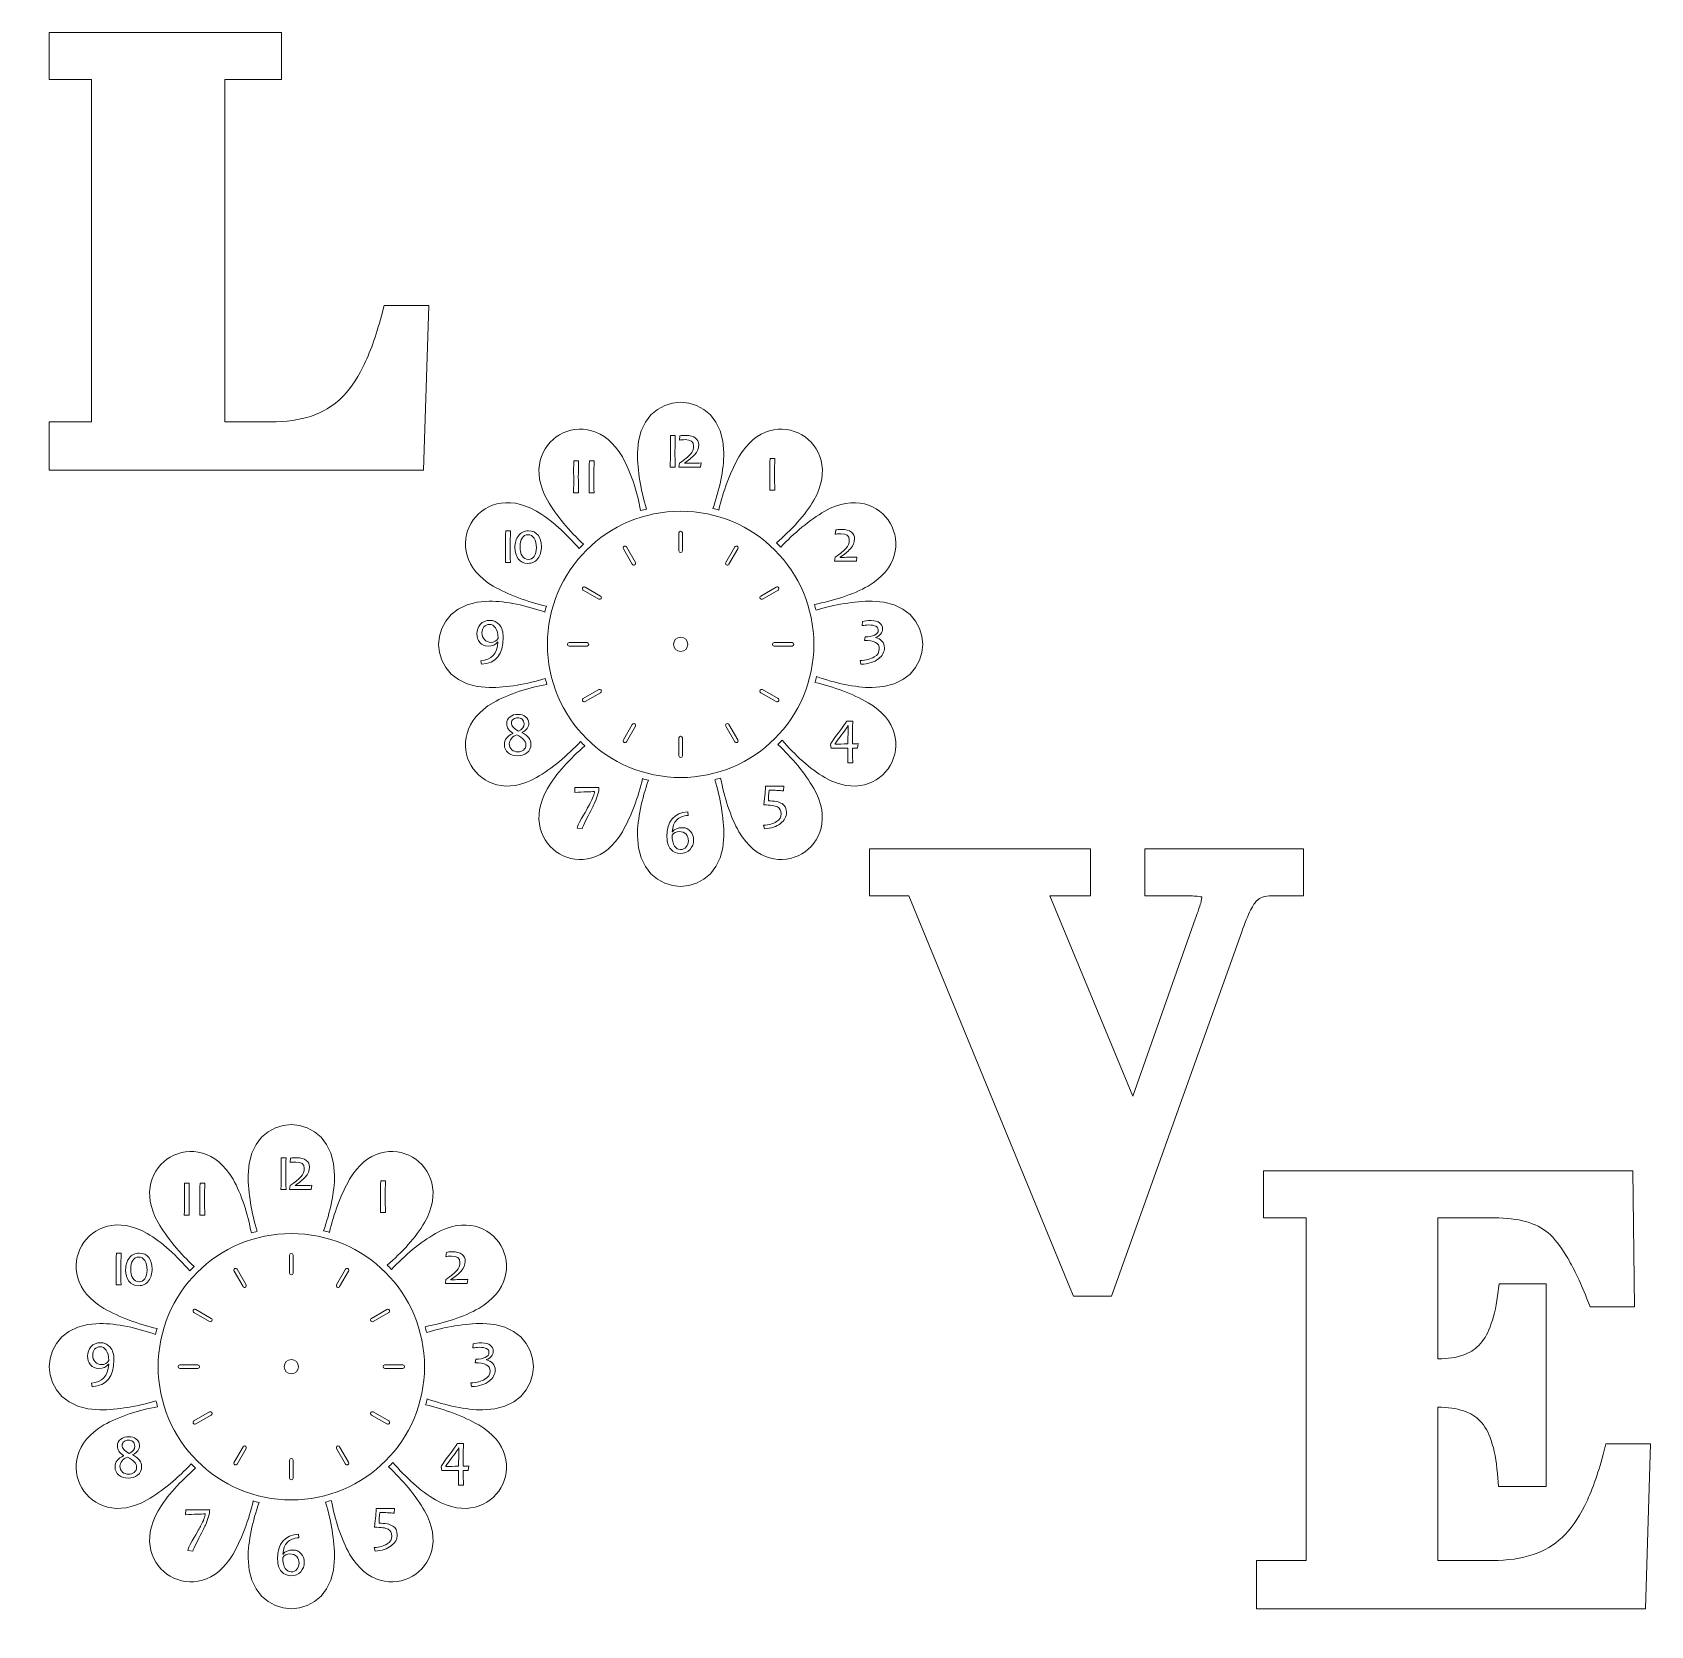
# Model space of a CAD drawing. Header units: inches. Extents: x -19.9 to 19.5, y -19.6 to 19.2.
import ezdxf

# ---------------------------------------------------------------- set-up
doc = ezdxf.new("R2010")
doc.units = ezdxf.units.IN
doc.header["$MEASUREMENT"] = 0
doc.layers.add('Layer 1', color=7, linetype='Continuous')

msp = doc.modelspace()

# ---------------------------------------------------------------- linework, layer by layer
at = {"layer": 'Layer 1', "color": 250, "lineweight": 20}
for points, knots in [([(-19.533, 8.89), (-19.533, 8.89), (-19.533, 9.725), (-19.533, 9.725), (-19.533, 9.725), (-18.503, 9.725), (-18.503, 9.725), (-18.503, 9.725), (-18.503, 18.083), (-18.503, 18.083), (-18.503, 18.083), (-19.533, 18.083), (-19.533, 18.083), (-19.533, 18.083), (-19.533, 19.23), (-19.533, 19.23), (-19.533, 19.23), (-13.865, 19.23), (-13.865, 19.23), (-13.865, 19.23), (-13.865, 18.083), (-13.865, 18.083), (-13.865, 18.083), (-15.249, 18.083), (-15.249, 18.083), (-15.249, 18.083), (-15.249, 9.725), (-15.249, 9.725), (-15.249, 9.725), (-14.133, 9.725), (-14.133, 9.725), (-13.757, 9.725), (-13.426, 9.773), (-13.14, 9.87), (-12.865, 9.963), (-12.629, 10.102), (-12.431, 10.286), (-12.227, 10.478), (-12.043, 10.738), (-11.88, 11.065), (-11.708, 11.408), (-11.559, 11.824), (-11.432, 12.313), (-11.432, 12.313), (-11.365, 12.57), (-11.365, 12.57), (-11.365, 12.57), (-10.271, 12.57), (-10.271, 12.57), (-10.271, 12.57), (-10.407, 8.548), (-10.407, 8.548), (-10.407, 8.548), (-19.533, 8.548), (-19.533, 8.548), (-19.533, 8.548), (-19.533, 8.89), (-19.533, 8.89)], [0, 0, 0, 0, 0.052632, 0.052632, 0.052632, 0.105263, 0.105263, 0.105263, 0.157895, 0.157895, 0.157895, 0.210526, 0.210526, 0.210526, 0.263158, 0.263158, 0.263158, 0.315789, 0.315789, 0.315789, 0.368421, 0.368421, 0.368421, 0.421053, 0.421053, 0.421053, 0.473684, 0.473684, 0.473684, 0.526316, 0.526316, 0.526316, 0.578947, 0.578947, 0.578947, 0.631579, 0.631579, 0.631579, 0.684211, 0.684211, 0.684211, 0.736842, 0.736842, 0.736842, 0.789474, 0.789474, 0.789474, 0.842105, 0.842105, 0.842105, 0.894737, 0.894737, 0.894737, 0.947368, 0.947368, 0.947368, 1, 1, 1, 1]), ([(-4.13, 7.548), (-2.336, 7.548), (-0.881, 6.093), (-0.881, 4.299), (-0.881, 2.504), (-2.336, 1.05), (-4.13, 1.05), (-5.925, 1.05), (-7.38, 2.504), (-7.38, 4.299), (-7.38, 6.093), (-5.925, 7.548), (-4.13, 7.548)], [0, 0, 0, 0, 0.25, 0.25, 0.25, 0.5, 0.5, 0.5, 0.75, 0.75, 0.75, 1, 1, 1, 1]), ([(-4.13, 7.061), (-4.13, 7.061), (-4.13, 7.061), (-4.13, 7.061), (-4.107, 7.061), (-4.087, 7.041), (-4.087, 7.017), (-4.087, 7.017), (-4.087, 6.582), (-4.087, 6.582), (-4.087, 6.558), (-4.107, 6.538), (-4.13, 6.538), (-4.13, 6.538), (-4.13, 6.538), (-4.13, 6.538), (-4.154, 6.538), (-4.174, 6.558), (-4.174, 6.582), (-4.174, 6.582), (-4.174, 7.017), (-4.174, 7.017), (-4.174, 7.041), (-4.154, 7.061), (-4.13, 7.061)], [0, 0, 0, 0, 0.125, 0.125, 0.125, 0.25, 0.25, 0.25, 0.375, 0.375, 0.375, 0.5, 0.5, 0.5, 0.625, 0.625, 0.625, 0.75, 0.75, 0.75, 0.875, 0.875, 0.875, 1, 1, 1, 1]), ([(-5.511, 6.691), (-5.511, 6.691), (-5.511, 6.691), (-5.511, 6.691), (-5.491, 6.703), (-5.464, 6.696), (-5.452, 6.675), (-5.452, 6.675), (-5.234, 6.298), (-5.234, 6.298), (-5.222, 6.277), (-5.229, 6.25), (-5.25, 6.238), (-5.25, 6.238), (-5.25, 6.238), (-5.25, 6.238), (-5.271, 6.226), (-5.298, 6.233), (-5.31, 6.254), (-5.31, 6.254), (-5.527, 6.631), (-5.527, 6.631), (-5.539, 6.652), (-5.532, 6.679), (-5.511, 6.691)], [0, 0, 0, 0, 0.125, 0.125, 0.125, 0.25, 0.25, 0.25, 0.375, 0.375, 0.375, 0.5, 0.5, 0.5, 0.625, 0.625, 0.625, 0.75, 0.75, 0.75, 0.875, 0.875, 0.875, 1, 1, 1, 1]), ([(-2.75, 6.691), (-2.75, 6.691), (-2.75, 6.691), (-2.75, 6.691), (-2.729, 6.679), (-2.722, 6.652), (-2.734, 6.631), (-2.734, 6.631), (-2.951, 6.254), (-2.951, 6.254), (-2.963, 6.233), (-2.99, 6.226), (-3.011, 6.238), (-3.011, 6.238), (-3.011, 6.238), (-3.011, 6.238), (-3.032, 6.25), (-3.039, 6.277), (-3.027, 6.298), (-3.027, 6.298), (-2.809, 6.675), (-2.809, 6.675), (-2.797, 6.696), (-2.77, 6.703), (-2.75, 6.691)], [0, 0, 0, 0, 0.125, 0.125, 0.125, 0.25, 0.25, 0.25, 0.375, 0.375, 0.375, 0.5, 0.5, 0.5, 0.625, 0.625, 0.625, 0.75, 0.75, 0.75, 0.875, 0.875, 0.875, 1, 1, 1, 1]), ([(-6.522, 5.68), (-6.522, 5.68), (-6.522, 5.68), (-6.522, 5.68), (-6.51, 5.701), (-6.484, 5.708), (-6.463, 5.696), (-6.463, 5.696), (-6.086, 5.478), (-6.086, 5.478), (-6.065, 5.466), (-6.058, 5.439), (-6.07, 5.418), (-6.07, 5.418), (-6.07, 5.418), (-6.07, 5.418), (-6.082, 5.398), (-6.109, 5.391), (-6.129, 5.403), (-6.129, 5.403), (-6.506, 5.62), (-6.506, 5.62), (-6.527, 5.632), (-6.534, 5.659), (-6.522, 5.68)], [0, 0, 0, 0, 0.125, 0.125, 0.125, 0.25, 0.25, 0.25, 0.375, 0.375, 0.375, 0.5, 0.5, 0.5, 0.625, 0.625, 0.625, 0.75, 0.75, 0.75, 0.875, 0.875, 0.875, 1, 1, 1, 1]), ([(-1.739, 5.68), (-1.739, 5.68), (-1.739, 5.68), (-1.739, 5.68), (-1.727, 5.659), (-1.734, 5.632), (-1.755, 5.62), (-1.755, 5.62), (-2.132, 5.403), (-2.132, 5.403), (-2.152, 5.391), (-2.179, 5.398), (-2.191, 5.418), (-2.191, 5.418), (-2.191, 5.418), (-2.191, 5.418), (-2.203, 5.439), (-2.196, 5.466), (-2.175, 5.478), (-2.175, 5.478), (-1.798, 5.696), (-1.798, 5.696), (-1.777, 5.708), (-1.751, 5.701), (-1.739, 5.68)], [0, 0, 0, 0, 0.125, 0.125, 0.125, 0.25, 0.25, 0.25, 0.375, 0.375, 0.375, 0.5, 0.5, 0.5, 0.625, 0.625, 0.625, 0.75, 0.75, 0.75, 0.875, 0.875, 0.875, 1, 1, 1, 1]), ([(-4.13, 4.473), (-4.034, 4.473), (-3.956, 4.395), (-3.956, 4.299), (-3.956, 4.203), (-4.034, 4.125), (-4.13, 4.125), (-4.227, 4.125), (-4.305, 4.203), (-4.305, 4.299), (-4.305, 4.395), (-4.227, 4.473), (-4.13, 4.473)], [0, 0, 0, 0, 0.25, 0.25, 0.25, 0.5, 0.5, 0.5, 0.75, 0.75, 0.75, 1, 1, 1, 1]), ([(-6.892, 4.299), (-6.892, 4.299), (-6.892, 4.299), (-6.892, 4.299), (-6.892, 4.323), (-6.873, 4.342), (-6.849, 4.342), (-6.849, 4.342), (-6.413, 4.342), (-6.413, 4.342), (-6.389, 4.342), (-6.37, 4.323), (-6.37, 4.299), (-6.37, 4.299), (-6.37, 4.299), (-6.37, 4.299), (-6.37, 4.275), (-6.389, 4.255), (-6.413, 4.255), (-6.413, 4.255), (-6.849, 4.255), (-6.849, 4.255), (-6.873, 4.255), (-6.892, 4.275), (-6.892, 4.299)], [0, 0, 0, 0, 0.125, 0.125, 0.125, 0.25, 0.25, 0.25, 0.375, 0.375, 0.375, 0.5, 0.5, 0.5, 0.625, 0.625, 0.625, 0.75, 0.75, 0.75, 0.875, 0.875, 0.875, 1, 1, 1, 1]), ([(-1.369, 4.299), (-1.369, 4.299), (-1.369, 4.299), (-1.369, 4.299), (-1.369, 4.275), (-1.388, 4.255), (-1.412, 4.255), (-1.412, 4.255), (-1.848, 4.255), (-1.848, 4.255), (-1.872, 4.255), (-1.891, 4.275), (-1.891, 4.299), (-1.891, 4.299), (-1.891, 4.299), (-1.891, 4.299), (-1.891, 4.323), (-1.872, 4.342), (-1.848, 4.342), (-1.848, 4.342), (-1.412, 4.342), (-1.412, 4.342), (-1.388, 4.342), (-1.369, 4.323), (-1.369, 4.299)], [0, 0, 0, 0, 0.125, 0.125, 0.125, 0.25, 0.25, 0.25, 0.375, 0.375, 0.375, 0.5, 0.5, 0.5, 0.625, 0.625, 0.625, 0.75, 0.75, 0.75, 0.875, 0.875, 0.875, 1, 1, 1, 1]), ([(-6.522, 2.918), (-6.522, 2.918), (-6.522, 2.918), (-6.522, 2.918), (-6.534, 2.939), (-6.527, 2.965), (-6.506, 2.977), (-6.506, 2.977), (-6.129, 3.195), (-6.129, 3.195), (-6.109, 3.207), (-6.082, 3.2), (-6.07, 3.179), (-6.07, 3.179), (-6.07, 3.179), (-6.07, 3.179), (-6.058, 3.158), (-6.065, 3.132), (-6.086, 3.12), (-6.086, 3.12), (-6.463, 2.902), (-6.463, 2.902), (-6.484, 2.89), (-6.51, 2.897), (-6.522, 2.918)], [0, 0, 0, 0, 0.125, 0.125, 0.125, 0.25, 0.25, 0.25, 0.375, 0.375, 0.375, 0.5, 0.5, 0.5, 0.625, 0.625, 0.625, 0.75, 0.75, 0.75, 0.875, 0.875, 0.875, 1, 1, 1, 1]), ([(-1.739, 2.918), (-1.739, 2.918), (-1.739, 2.918), (-1.739, 2.918), (-1.751, 2.897), (-1.777, 2.89), (-1.798, 2.902), (-1.798, 2.902), (-2.175, 3.12), (-2.175, 3.12), (-2.196, 3.132), (-2.203, 3.158), (-2.191, 3.179), (-2.191, 3.179), (-2.191, 3.179), (-2.191, 3.179), (-2.179, 3.2), (-2.152, 3.207), (-2.132, 3.195), (-2.132, 3.195), (-1.755, 2.977), (-1.755, 2.977), (-1.734, 2.965), (-1.727, 2.939), (-1.739, 2.918)], [0, 0, 0, 0, 0.125, 0.125, 0.125, 0.25, 0.25, 0.25, 0.375, 0.375, 0.375, 0.5, 0.5, 0.5, 0.625, 0.625, 0.625, 0.75, 0.75, 0.75, 0.875, 0.875, 0.875, 1, 1, 1, 1]), ([(-5.511, 1.907), (-5.511, 1.907), (-5.511, 1.907), (-5.511, 1.907), (-5.532, 1.919), (-5.539, 1.946), (-5.527, 1.966), (-5.527, 1.966), (-5.31, 2.344), (-5.31, 2.344), (-5.298, 2.364), (-5.271, 2.371), (-5.25, 2.359), (-5.25, 2.359), (-5.25, 2.359), (-5.25, 2.359), (-5.229, 2.347), (-5.222, 2.321), (-5.234, 2.3), (-5.234, 2.3), (-5.452, 1.923), (-5.452, 1.923), (-5.464, 1.902), (-5.491, 1.895), (-5.511, 1.907)], [0, 0, 0, 0, 0.125, 0.125, 0.125, 0.25, 0.25, 0.25, 0.375, 0.375, 0.375, 0.5, 0.5, 0.5, 0.625, 0.625, 0.625, 0.75, 0.75, 0.75, 0.875, 0.875, 0.875, 1, 1, 1, 1]), ([(-2.75, 1.907), (-2.75, 1.907), (-2.75, 1.907), (-2.75, 1.907), (-2.77, 1.895), (-2.797, 1.902), (-2.809, 1.923), (-2.809, 1.923), (-3.027, 2.3), (-3.027, 2.3), (-3.039, 2.321), (-3.032, 2.347), (-3.011, 2.359), (-3.011, 2.359), (-3.011, 2.359), (-3.011, 2.359), (-2.99, 2.371), (-2.963, 2.364), (-2.951, 2.344), (-2.951, 2.344), (-2.734, 1.966), (-2.734, 1.966), (-2.722, 1.946), (-2.729, 1.919), (-2.75, 1.907)], [0, 0, 0, 0, 0.125, 0.125, 0.125, 0.25, 0.25, 0.25, 0.375, 0.375, 0.375, 0.5, 0.5, 0.5, 0.625, 0.625, 0.625, 0.75, 0.75, 0.75, 0.875, 0.875, 0.875, 1, 1, 1, 1]), ([(-4.13, 1.537), (-4.13, 1.537), (-4.13, 1.537), (-4.13, 1.537), (-4.154, 1.537), (-4.174, 1.556), (-4.174, 1.58), (-4.174, 1.58), (-4.174, 2.016), (-4.174, 2.016), (-4.174, 2.04), (-4.154, 2.059), (-4.13, 2.059), (-4.13, 2.059), (-4.13, 2.059), (-4.13, 2.059), (-4.107, 2.059), (-4.087, 2.04), (-4.087, 2.016), (-4.087, 2.016), (-4.087, 1.58), (-4.087, 1.58), (-4.087, 1.556), (-4.107, 1.537), (-4.13, 1.537)], [0, 0, 0, 0, 0.125, 0.125, 0.125, 0.25, 0.25, 0.25, 0.375, 0.375, 0.375, 0.5, 0.5, 0.5, 0.625, 0.625, 0.625, 0.75, 0.75, 0.75, 0.875, 0.875, 0.875, 1, 1, 1, 1]), ([(5.366, -11.389), (5.366, -11.389), (1.437, -1.836), (1.437, -1.836), (1.437, -1.836), (0.474, -1.836), (0.474, -1.836), (0.474, -1.836), (0.474, -0.689), (0.474, -0.689), (0.474, -0.689), (5.868, -0.689), (5.868, -0.689), (5.868, -0.689), (5.868, -1.836), (5.868, -1.836), (5.868, -1.836), (4.88, -1.836), (4.88, -1.836), (4.88, -1.836), (6.898, -6.725), (6.898, -6.725), (6.898, -6.725), (8.431, -2.379), (8.431, -2.379), (8.431, -2.379), (8.435, -2.369), (8.435, -2.369), (8.463, -2.297), (8.487, -2.232), (8.507, -2.173), (8.526, -2.115), (8.543, -2.061), (8.556, -2.013), (8.568, -1.968), (8.576, -1.933), (8.58, -1.908), (8.582, -1.892), (8.584, -1.877), (8.585, -1.862), (8.565, -1.859), (8.54, -1.856), (8.509, -1.852), (8.42, -1.841), (8.301, -1.836), (8.153, -1.836), (8.153, -1.836), (7.196, -1.836), (7.196, -1.836), (7.196, -1.836), (7.196, -0.689), (7.196, -0.689), (7.196, -0.689), (11.064, -0.689), (11.064, -0.689), (11.064, -0.689), (11.064, -1.836), (11.064, -1.836), (11.064, -1.836), (10.294, -1.836), (10.294, -1.836), (10.201, -1.836), (10.124, -1.847), (10.062, -1.868), (10.011, -1.886), (9.967, -1.912), (9.931, -1.947), (9.931, -1.947), (9.927, -1.951), (9.927, -1.951), (9.884, -1.991), (9.833, -2.069), (9.774, -2.184), (9.704, -2.322), (9.632, -2.499), (9.559, -2.713), (9.559, -2.713), (9.557, -2.718), (9.557, -2.718), (9.557, -2.718), (6.382, -11.602), (6.382, -11.602), (6.382, -11.602), (5.454, -11.602), (5.454, -11.602), (5.454, -11.602), (5.366, -11.389), (5.366, -11.389)], [0, 0, 0, 0, 0.034483, 0.034483, 0.034483, 0.068966, 0.068966, 0.068966, 0.103448, 0.103448, 0.103448, 0.137931, 0.137931, 0.137931, 0.172414, 0.172414, 0.172414, 0.206897, 0.206897, 0.206897, 0.241379, 0.241379, 0.241379, 0.275862, 0.275862, 0.275862, 0.310345, 0.310345, 0.310345, 0.344828, 0.344828, 0.344828, 0.37931, 0.37931, 0.37931, 0.413793, 0.413793, 0.413793, 0.448276, 0.448276, 0.448276, 0.482759, 0.482759, 0.482759, 0.517241, 0.517241, 0.517241, 0.551724, 0.551724, 0.551724, 0.586207, 0.586207, 0.586207, 0.62069, 0.62069, 0.62069, 0.655172, 0.655172, 0.655172, 0.689655, 0.689655, 0.689655, 0.724138, 0.724138, 0.724138, 0.758621, 0.758621, 0.758621, 0.793103, 0.793103, 0.793103, 0.827586, 0.827586, 0.827586, 0.862069, 0.862069, 0.862069, 0.896552, 0.896552, 0.896552, 0.931034, 0.931034, 0.931034, 0.965517, 0.965517, 0.965517, 1, 1, 1, 1]), ([(9.918, -18.887), (9.918, -18.887), (9.918, -18.053), (9.918, -18.053), (9.918, -18.053), (11.133, -18.053), (11.133, -18.053), (11.133, -18.053), (11.133, -9.694), (11.133, -9.694), (11.133, -9.694), (10.09, -9.694), (10.09, -9.694), (10.09, -9.694), (10.09, -8.548), (10.09, -8.548), (10.09, -8.548), (19.103, -8.548), (19.103, -8.548), (19.103, -8.548), (19.142, -11.863), (19.142, -11.863), (19.142, -11.863), (18.058, -11.863), (18.058, -11.863), (18.058, -11.863), (17.972, -11.647), (17.972, -11.647), (17.808, -11.238), (17.645, -10.898), (17.482, -10.627), (17.33, -10.373), (17.18, -10.183), (17.033, -10.059), (16.746, -9.816), (16.309, -9.694), (15.723, -9.694), (15.723, -9.694), (14.34, -9.694), (14.34, -9.694), (14.34, -9.694), (14.34, -13.131), (14.34, -13.131), (14.34, -13.131), (14.352, -13.131), (14.352, -13.131), (14.587, -13.131), (14.789, -13.102), (14.956, -13.043), (15.111, -12.989), (15.24, -12.91), (15.342, -12.805), (15.342, -12.805), (15.344, -12.804), (15.344, -12.804), (15.452, -12.694), (15.543, -12.544), (15.617, -12.353), (15.699, -12.145), (15.759, -11.893), (15.797, -11.599), (15.797, -11.599), (15.836, -11.301), (15.836, -11.301), (15.836, -11.301), (16.986, -11.301), (16.986, -11.301), (16.986, -11.301), (16.986, -16.246), (16.986, -16.246), (16.986, -16.246), (15.819, -16.246), (15.819, -16.246), (15.819, -16.246), (15.795, -15.929), (15.795, -15.929), (15.77, -15.614), (15.72, -15.347), (15.644, -15.126), (15.575, -14.924), (15.486, -14.766), (15.378, -14.652), (15.274, -14.543), (15.138, -14.459), (14.969, -14.403), (14.795, -14.344), (14.586, -14.312), (14.34, -14.309), (14.34, -14.309), (14.34, -18.053), (14.34, -18.053), (14.34, -18.053), (15.672, -18.053), (15.672, -18.053), (16.049, -18.053), (16.381, -18.004), (16.667, -17.908), (16.942, -17.815), (17.177, -17.677), (17.373, -17.493), (17.578, -17.3), (17.763, -17.04), (17.927, -16.711), (18.099, -16.368), (18.248, -15.953), (18.374, -15.466), (18.374, -15.466), (18.44, -15.207), (18.44, -15.207), (18.44, -15.207), (19.533, -15.207), (19.533, -15.207), (19.533, -15.207), (19.407, -19.23), (19.407, -19.23), (19.407, -19.23), (9.918, -19.23), (9.918, -19.23), (9.918, -19.23), (9.918, -18.887), (9.918, -18.887)], [0, 0, 0, 0, 0.025, 0.025, 0.025, 0.05, 0.05, 0.05, 0.075, 0.075, 0.075, 0.1, 0.1, 0.1, 0.125, 0.125, 0.125, 0.15, 0.15, 0.15, 0.175, 0.175, 0.175, 0.2, 0.2, 0.2, 0.225, 0.225, 0.225, 0.25, 0.25, 0.25, 0.275, 0.275, 0.275, 0.3, 0.3, 0.3, 0.325, 0.325, 0.325, 0.35, 0.35, 0.35, 0.375, 0.375, 0.375, 0.4, 0.4, 0.4, 0.425, 0.425, 0.425, 0.45, 0.45, 0.45, 0.475, 0.475, 0.475, 0.5, 0.5, 0.5, 0.525, 0.525, 0.525, 0.55, 0.55, 0.55, 0.575, 0.575, 0.575, 0.6, 0.6, 0.6, 0.625, 0.625, 0.625, 0.65, 0.65, 0.65, 0.675, 0.675, 0.675, 0.7, 0.7, 0.7, 0.725, 0.725, 0.725, 0.75, 0.75, 0.75, 0.775, 0.775, 0.775, 0.8, 0.8, 0.8, 0.825, 0.825, 0.825, 0.85, 0.85, 0.85, 0.875, 0.875, 0.875, 0.9, 0.9, 0.9, 0.925, 0.925, 0.925, 0.95, 0.95, 0.95, 0.975, 0.975, 0.975, 1, 1, 1, 1]), ([(-13.628, -10.075), (-11.833, -10.075), (-10.379, -11.53), (-10.379, -13.324), (-10.379, -15.119), (-11.833, -16.574), (-13.628, -16.574), (-15.422, -16.574), (-16.877, -15.119), (-16.877, -13.324), (-16.877, -11.53), (-15.422, -10.075), (-13.628, -10.075)], [0, 0, 0, 0, 0.25, 0.25, 0.25, 0.5, 0.5, 0.5, 0.75, 0.75, 0.75, 1, 1, 1, 1]), ([(-13.628, -10.562), (-13.628, -10.562), (-13.628, -10.562), (-13.628, -10.562), (-13.604, -10.562), (-13.584, -10.582), (-13.584, -10.606), (-13.584, -10.606), (-13.584, -11.041), (-13.584, -11.041), (-13.584, -11.065), (-13.604, -11.085), (-13.628, -11.085), (-13.628, -11.085), (-13.628, -11.085), (-13.628, -11.085), (-13.652, -11.085), (-13.671, -11.065), (-13.671, -11.041), (-13.671, -11.041), (-13.671, -10.606), (-13.671, -10.606), (-13.671, -10.582), (-13.652, -10.562), (-13.628, -10.562)], [0, 0, 0, 0, 0.125, 0.125, 0.125, 0.25, 0.25, 0.25, 0.375, 0.375, 0.375, 0.5, 0.5, 0.5, 0.625, 0.625, 0.625, 0.75, 0.75, 0.75, 0.875, 0.875, 0.875, 1, 1, 1, 1]), ([(-15.009, -10.932), (-15.009, -10.932), (-15.009, -10.932), (-15.009, -10.932), (-14.988, -10.92), (-14.961, -10.928), (-14.949, -10.948), (-14.949, -10.948), (-14.732, -11.326), (-14.732, -11.326), (-14.72, -11.346), (-14.727, -11.373), (-14.748, -11.385), (-14.748, -11.385), (-14.748, -11.385), (-14.748, -11.385), (-14.768, -11.397), (-14.795, -11.39), (-14.807, -11.369), (-14.807, -11.369), (-15.025, -10.992), (-15.025, -10.992), (-15.037, -10.971), (-15.03, -10.944), (-15.009, -10.932)], [0, 0, 0, 0, 0.125, 0.125, 0.125, 0.25, 0.25, 0.25, 0.375, 0.375, 0.375, 0.5, 0.5, 0.5, 0.625, 0.625, 0.625, 0.75, 0.75, 0.75, 0.875, 0.875, 0.875, 1, 1, 1, 1]), ([(-12.247, -10.932), (-12.247, -10.932), (-12.247, -10.932), (-12.247, -10.932), (-12.226, -10.944), (-12.219, -10.971), (-12.231, -10.992), (-12.231, -10.992), (-12.449, -11.369), (-12.449, -11.369), (-12.461, -11.39), (-12.487, -11.397), (-12.508, -11.385), (-12.508, -11.385), (-12.508, -11.385), (-12.508, -11.385), (-12.529, -11.373), (-12.536, -11.346), (-12.524, -11.326), (-12.524, -11.326), (-12.306, -10.948), (-12.306, -10.948), (-12.294, -10.928), (-12.268, -10.92), (-12.247, -10.932)], [0, 0, 0, 0, 0.125, 0.125, 0.125, 0.25, 0.25, 0.25, 0.375, 0.375, 0.375, 0.5, 0.5, 0.5, 0.625, 0.625, 0.625, 0.75, 0.75, 0.75, 0.875, 0.875, 0.875, 1, 1, 1, 1]), ([(-16.02, -11.943), (-16.02, -11.943), (-16.02, -11.943), (-16.02, -11.943), (-16.008, -11.923), (-15.981, -11.915), (-15.96, -11.927), (-15.96, -11.927), (-15.583, -12.145), (-15.583, -12.145), (-15.562, -12.157), (-15.555, -12.184), (-15.567, -12.205), (-15.567, -12.205), (-15.567, -12.205), (-15.567, -12.205), (-15.579, -12.225), (-15.606, -12.233), (-15.627, -12.221), (-15.627, -12.221), (-16.004, -12.003), (-16.004, -12.003), (-16.025, -11.991), (-16.032, -11.964), (-16.02, -11.943)], [0, 0, 0, 0, 0.125, 0.125, 0.125, 0.25, 0.25, 0.25, 0.375, 0.375, 0.375, 0.5, 0.5, 0.5, 0.625, 0.625, 0.625, 0.75, 0.75, 0.75, 0.875, 0.875, 0.875, 1, 1, 1, 1]), ([(-11.236, -11.943), (-11.236, -11.943), (-11.236, -11.943), (-11.236, -11.943), (-11.224, -11.964), (-11.231, -11.991), (-11.252, -12.003), (-11.252, -12.003), (-11.629, -12.221), (-11.629, -12.221), (-11.65, -12.233), (-11.677, -12.225), (-11.689, -12.205), (-11.689, -12.205), (-11.689, -12.205), (-11.689, -12.205), (-11.701, -12.184), (-11.693, -12.157), (-11.673, -12.145), (-11.673, -12.145), (-11.295, -11.927), (-11.295, -11.927), (-11.275, -11.915), (-11.248, -11.923), (-11.236, -11.943)], [0, 0, 0, 0, 0.125, 0.125, 0.125, 0.25, 0.25, 0.25, 0.375, 0.375, 0.375, 0.5, 0.5, 0.5, 0.625, 0.625, 0.625, 0.75, 0.75, 0.75, 0.875, 0.875, 0.875, 1, 1, 1, 1]), ([(-16.39, -13.324), (-16.39, -13.324), (-16.39, -13.324), (-16.39, -13.324), (-16.39, -13.3), (-16.37, -13.281), (-16.346, -13.281), (-16.346, -13.281), (-15.911, -13.281), (-15.911, -13.281), (-15.887, -13.281), (-15.867, -13.3), (-15.867, -13.324), (-15.867, -13.324), (-15.867, -13.324), (-15.867, -13.324), (-15.867, -13.348), (-15.887, -13.368), (-15.911, -13.368), (-15.911, -13.368), (-16.346, -13.368), (-16.346, -13.368), (-16.37, -13.368), (-16.39, -13.348), (-16.39, -13.324)], [0, 0, 0, 0, 0.125, 0.125, 0.125, 0.25, 0.25, 0.25, 0.375, 0.375, 0.375, 0.5, 0.5, 0.5, 0.625, 0.625, 0.625, 0.75, 0.75, 0.75, 0.875, 0.875, 0.875, 1, 1, 1, 1]), ([(-13.628, -13.15), (-13.532, -13.15), (-13.454, -13.228), (-13.454, -13.324), (-13.454, -13.421), (-13.532, -13.499), (-13.628, -13.499), (-13.724, -13.499), (-13.802, -13.421), (-13.802, -13.324), (-13.802, -13.228), (-13.724, -13.15), (-13.628, -13.15)], [0, 0, 0, 0, 0.25, 0.25, 0.25, 0.5, 0.5, 0.5, 0.75, 0.75, 0.75, 1, 1, 1, 1]), ([(-10.866, -13.324), (-10.866, -13.324), (-10.866, -13.324), (-10.866, -13.324), (-10.866, -13.348), (-10.886, -13.368), (-10.91, -13.368), (-10.91, -13.368), (-11.345, -13.368), (-11.345, -13.368), (-11.369, -13.368), (-11.389, -13.348), (-11.389, -13.324), (-11.389, -13.324), (-11.389, -13.324), (-11.389, -13.324), (-11.389, -13.3), (-11.369, -13.281), (-11.345, -13.281), (-11.345, -13.281), (-10.91, -13.281), (-10.91, -13.281), (-10.886, -13.281), (-10.866, -13.3), (-10.866, -13.324)], [0, 0, 0, 0, 0.125, 0.125, 0.125, 0.25, 0.25, 0.25, 0.375, 0.375, 0.375, 0.5, 0.5, 0.5, 0.625, 0.625, 0.625, 0.75, 0.75, 0.75, 0.875, 0.875, 0.875, 1, 1, 1, 1]), ([(-16.02, -14.705), (-16.02, -14.705), (-16.02, -14.705), (-16.02, -14.705), (-16.032, -14.685), (-16.025, -14.658), (-16.004, -14.646), (-16.004, -14.646), (-15.627, -14.428), (-15.627, -14.428), (-15.606, -14.416), (-15.579, -14.423), (-15.567, -14.444), (-15.567, -14.444), (-15.567, -14.444), (-15.567, -14.444), (-15.555, -14.465), (-15.562, -14.492), (-15.583, -14.504), (-15.583, -14.504), (-15.96, -14.721), (-15.96, -14.721), (-15.981, -14.733), (-16.008, -14.726), (-16.02, -14.705)], [0, 0, 0, 0, 0.125, 0.125, 0.125, 0.25, 0.25, 0.25, 0.375, 0.375, 0.375, 0.5, 0.5, 0.5, 0.625, 0.625, 0.625, 0.75, 0.75, 0.75, 0.875, 0.875, 0.875, 1, 1, 1, 1]), ([(-11.236, -14.705), (-11.236, -14.705), (-11.236, -14.705), (-11.236, -14.705), (-11.248, -14.726), (-11.275, -14.733), (-11.295, -14.721), (-11.295, -14.721), (-11.673, -14.504), (-11.673, -14.504), (-11.693, -14.492), (-11.701, -14.465), (-11.689, -14.444), (-11.689, -14.444), (-11.689, -14.444), (-11.689, -14.444), (-11.677, -14.423), (-11.65, -14.416), (-11.629, -14.428), (-11.629, -14.428), (-11.252, -14.646), (-11.252, -14.646), (-11.231, -14.658), (-11.224, -14.685), (-11.236, -14.705)], [0, 0, 0, 0, 0.125, 0.125, 0.125, 0.25, 0.25, 0.25, 0.375, 0.375, 0.375, 0.5, 0.5, 0.5, 0.625, 0.625, 0.625, 0.75, 0.75, 0.75, 0.875, 0.875, 0.875, 1, 1, 1, 1]), ([(-15.009, -15.716), (-15.009, -15.716), (-15.009, -15.716), (-15.009, -15.716), (-15.03, -15.704), (-15.037, -15.678), (-15.025, -15.657), (-15.025, -15.657), (-14.807, -15.28), (-14.807, -15.28), (-14.795, -15.259), (-14.768, -15.252), (-14.748, -15.264), (-14.748, -15.264), (-14.748, -15.264), (-14.748, -15.264), (-14.727, -15.276), (-14.72, -15.302), (-14.732, -15.323), (-14.732, -15.323), (-14.949, -15.7), (-14.949, -15.7), (-14.961, -15.721), (-14.988, -15.728), (-15.009, -15.716)], [0, 0, 0, 0, 0.125, 0.125, 0.125, 0.25, 0.25, 0.25, 0.375, 0.375, 0.375, 0.5, 0.5, 0.5, 0.625, 0.625, 0.625, 0.75, 0.75, 0.75, 0.875, 0.875, 0.875, 1, 1, 1, 1]), ([(-12.247, -15.716), (-12.247, -15.716), (-12.247, -15.716), (-12.247, -15.716), (-12.268, -15.728), (-12.294, -15.721), (-12.306, -15.7), (-12.306, -15.7), (-12.524, -15.323), (-12.524, -15.323), (-12.536, -15.302), (-12.529, -15.276), (-12.508, -15.264), (-12.508, -15.264), (-12.508, -15.264), (-12.508, -15.264), (-12.487, -15.252), (-12.461, -15.259), (-12.449, -15.28), (-12.449, -15.28), (-12.231, -15.657), (-12.231, -15.657), (-12.219, -15.678), (-12.226, -15.704), (-12.247, -15.716)], [0, 0, 0, 0, 0.125, 0.125, 0.125, 0.25, 0.25, 0.25, 0.375, 0.375, 0.375, 0.5, 0.5, 0.5, 0.625, 0.625, 0.625, 0.75, 0.75, 0.75, 0.875, 0.875, 0.875, 1, 1, 1, 1]), ([(-13.628, -16.086), (-13.628, -16.086), (-13.628, -16.086), (-13.628, -16.086), (-13.652, -16.086), (-13.671, -16.067), (-13.671, -16.043), (-13.671, -16.043), (-13.671, -15.607), (-13.671, -15.607), (-13.671, -15.583), (-13.652, -15.564), (-13.628, -15.564), (-13.628, -15.564), (-13.628, -15.564), (-13.628, -15.564), (-13.604, -15.564), (-13.584, -15.583), (-13.584, -15.607), (-13.584, -15.607), (-13.584, -16.043), (-13.584, -16.043), (-13.584, -16.067), (-13.604, -16.086), (-13.628, -16.086)], [0, 0, 0, 0, 0.125, 0.125, 0.125, 0.25, 0.25, 0.25, 0.375, 0.375, 0.375, 0.5, 0.5, 0.5, 0.625, 0.625, 0.625, 0.75, 0.75, 0.75, 0.875, 0.875, 0.875, 1, 1, 1, 1])]:
    msp.add_open_spline(points, degree=3, knots=knots, dxfattribs=at)
at = {"layer": 'Layer 1', "color": 250, "lineweight": 9}
for points, knots in [([(-3.344, 7.612), (-3.295, 7.601), (-3.248, 7.589), (-3.2, 7.575), (-3.096, 8.026), (-2.923, 8.499), (-2.708, 8.872), (-1.886, 10.296), (-0.058, 9.243), (-0.881, 7.817), (-1.089, 7.457), (-1.434, 7.083), (-1.793, 6.774), (-1.757, 6.74), (-1.722, 6.706), (-1.687, 6.67), (-1.372, 7.009), (-0.985, 7.332), (-0.612, 7.548), (0.812, 8.37), (1.868, 6.545), (0.443, 5.721), (0.082, 5.513), (-0.403, 5.362), (-0.867, 5.274), (-0.853, 5.227), (-0.84, 5.179), (-0.828, 5.131), (-0.386, 5.267), (0.11, 5.353), (0.541, 5.353), (2.185, 5.354), (2.187, 3.244), (0.541, 3.244), (0.125, 3.244), (-0.371, 3.356), (-0.817, 3.512), (-0.828, 3.464), (-0.841, 3.416), (-0.854, 3.368), (-0.403, 3.265), (0.07, 3.092), (0.443, 2.876), (1.866, 2.054), (0.814, 0.227), (-0.612, 1.05), (-0.972, 1.258), (-1.346, 1.602), (-1.655, 1.961), (-1.689, 1.925), (-1.724, 1.89), (-1.759, 1.856), (-1.42, 1.54), (-1.097, 1.154), (-0.881, 0.78), (-0.059, -0.643), (-1.885, -1.7), (-2.708, -0.274), (-2.916, 0.086), (-3.067, 0.571), (-3.155, 1.036), (-3.202, 1.022), (-3.25, 1.009), (-3.298, 0.996), (-3.162, 0.554), (-3.076, 0.058), (-3.076, -0.373), (-3.076, -2.017), (-5.185, -2.019), (-5.185, -0.373), (-5.185, 0.043), (-5.074, 0.539), (-4.917, 0.985), (-4.966, 0.997), (-5.013, 1.009), (-5.061, 1.022), (-5.165, 0.572), (-5.338, 0.099), (-5.553, -0.274), (-6.375, -1.698), (-8.203, -0.645), (-7.38, 0.78), (-7.172, 1.141), (-6.827, 1.515), (-6.468, 1.823), (-6.504, 1.857), (-6.539, 1.892), (-6.574, 1.927), (-6.889, 1.588), (-7.276, 1.265), (-7.649, 1.05), (-9.073, 0.227), (-10.129, 2.053), (-8.704, 2.876), (-8.343, 3.084), (-7.858, 3.236), (-7.394, 3.323), (-7.408, 3.371), (-7.421, 3.418), (-7.433, 3.466), (-7.875, 3.331), (-8.371, 3.244), (-8.802, 3.244), (-10.446, 3.244), (-10.448, 5.353), (-8.802, 5.353), (-8.386, 5.354), (-7.89, 5.242), (-7.444, 5.086), (-7.433, 5.134), (-7.42, 5.182), (-7.407, 5.229), (-7.858, 5.333), (-8.331, 5.506), (-8.704, 5.721), (-10.127, 6.543), (-9.075, 8.371), (-7.649, 7.548), (-7.289, 7.34), (-6.915, 6.995), (-6.606, 6.636), (-6.572, 6.672), (-6.537, 6.708), (-6.502, 6.742), (-6.841, 7.057), (-7.164, 7.444), (-7.38, 7.817), (-8.202, 9.241), (-6.376, 10.297), (-5.553, 8.872), (-5.345, 8.512), (-5.194, 8.027), (-5.106, 7.562), (-5.059, 7.576), (-5.011, 7.589), (-4.963, 7.601), (-5.099, 8.044), (-5.185, 8.54), (-5.185, 8.97), (-5.185, 10.614), (-3.076, 10.617), (-3.076, 8.97), (-3.076, 8.555), (-3.187, 8.059), (-3.344, 7.612)], [0, 0, 0, 0, 0.020833, 0.020833, 0.020833, 0.041667, 0.041667, 0.041667, 0.0625, 0.0625, 0.0625, 0.083333, 0.083333, 0.083333, 0.104167, 0.104167, 0.104167, 0.125, 0.125, 0.125, 0.145833, 0.145833, 0.145833, 0.166667, 0.166667, 0.166667, 0.1875, 0.1875, 0.1875, 0.208333, 0.208333, 0.208333, 0.229167, 0.229167, 0.229167, 0.25, 0.25, 0.25, 0.270833, 0.270833, 0.270833, 0.291667, 0.291667, 0.291667, 0.3125, 0.3125, 0.3125, 0.333333, 0.333333, 0.333333, 0.354167, 0.354167, 0.354167, 0.375, 0.375, 0.375, 0.395833, 0.395833, 0.395833, 0.416667, 0.416667, 0.416667, 0.4375, 0.4375, 0.4375, 0.458333, 0.458333, 0.458333, 0.479167, 0.479167, 0.479167, 0.5, 0.5, 0.5, 0.520833, 0.520833, 0.520833, 0.541667, 0.541667, 0.541667, 0.5625, 0.5625, 0.5625, 0.583333, 0.583333, 0.583333, 0.604167, 0.604167, 0.604167, 0.625, 0.625, 0.625, 0.645833, 0.645833, 0.645833, 0.666667, 0.666667, 0.666667, 0.6875, 0.6875, 0.6875, 0.708333, 0.708333, 0.708333, 0.729167, 0.729167, 0.729167, 0.75, 0.75, 0.75, 0.770833, 0.770833, 0.770833, 0.791667, 0.791667, 0.791667, 0.8125, 0.8125, 0.8125, 0.833333, 0.833333, 0.833333, 0.854167, 0.854167, 0.854167, 0.875, 0.875, 0.875, 0.895833, 0.895833, 0.895833, 0.916667, 0.916667, 0.916667, 0.9375, 0.9375, 0.9375, 0.958333, 0.958333, 0.958333, 0.979167, 0.979167, 0.979167, 1, 1, 1, 1]), ([(-4.261, 8.622), (-4.261, 8.622), (-4.386, 8.622), (-4.386, 8.622), (-4.372, 8.883), (-4.389, 9.141), (-4.378, 9.398), (-4.378, 9.398), (-4.261, 9.398), (-4.261, 9.398), (-4.269, 9.14), (-4.273, 8.88), (-4.261, 8.622)], [0, 0, 0, 0, 0.25, 0.25, 0.25, 0.5, 0.5, 0.5, 0.75, 0.75, 0.75, 1, 1, 1, 1]), ([(-3.629, 8.725), (-3.629, 8.725), (-3.644, 8.622), (-3.644, 8.622), (-3.644, 8.622), (-4.173, 8.622), (-4.173, 8.622), (-4.173, 8.622), (-4.159, 8.721), (-4.159, 8.721), (-4.033, 8.807), (-3.944, 8.88), (-3.893, 8.938), (-3.842, 8.996), (-3.816, 9.063), (-3.816, 9.139), (-3.816, 9.241), (-3.885, 9.293), (-4.022, 9.293), (-4.081, 9.293), (-4.128, 9.289), (-4.162, 9.281), (-4.162, 9.281), (-4.148, 9.384), (-4.148, 9.384), (-4.112, 9.394), (-4.065, 9.398), (-4.006, 9.398), (-3.898, 9.398), (-3.818, 9.377), (-3.766, 9.333), (-3.714, 9.289), (-3.688, 9.236), (-3.688, 9.173), (-3.688, 9.08), (-3.722, 8.997), (-3.79, 8.925), (-3.858, 8.853), (-3.941, 8.785), (-4.039, 8.722), (-4.039, 8.722), (-4.039, 8.716), (-4.039, 8.716), (-3.901, 8.716), (-3.764, 8.719), (-3.629, 8.725)], [0, 0, 0, 0, 0.066667, 0.066667, 0.066667, 0.133333, 0.133333, 0.133333, 0.2, 0.2, 0.2, 0.266667, 0.266667, 0.266667, 0.333333, 0.333333, 0.333333, 0.4, 0.4, 0.4, 0.466667, 0.466667, 0.466667, 0.533333, 0.533333, 0.533333, 0.6, 0.6, 0.6, 0.666667, 0.666667, 0.666667, 0.733333, 0.733333, 0.733333, 0.8, 0.8, 0.8, 0.866667, 0.866667, 0.866667, 0.933333, 0.933333, 0.933333, 1, 1, 1, 1]), ([(-6.619, 7.997), (-6.619, 7.997), (-6.744, 7.997), (-6.744, 7.997), (-6.731, 8.258), (-6.748, 8.516), (-6.736, 8.774), (-6.736, 8.774), (-6.619, 8.774), (-6.619, 8.774), (-6.627, 8.515), (-6.631, 8.256), (-6.619, 7.997)], [0, 0, 0, 0, 0.25, 0.25, 0.25, 0.5, 0.5, 0.5, 0.75, 0.75, 0.75, 1, 1, 1, 1]), ([(-6.241, 7.997), (-6.241, 7.997), (-6.365, 7.997), (-6.365, 7.997), (-6.352, 8.258), (-6.369, 8.516), (-6.357, 8.774), (-6.357, 8.774), (-6.241, 8.774), (-6.241, 8.774), (-6.249, 8.515), (-6.252, 8.256), (-6.241, 7.997)], [0, 0, 0, 0, 0.25, 0.25, 0.25, 0.5, 0.5, 0.5, 0.75, 0.75, 0.75, 1, 1, 1, 1]), ([(-1.832, 8.058), (-1.832, 8.058), (-1.957, 8.058), (-1.957, 8.058), (-1.944, 8.319), (-1.961, 8.577), (-1.949, 8.834), (-1.949, 8.834), (-1.832, 8.834), (-1.832, 8.834), (-1.841, 8.576), (-1.844, 8.316), (-1.832, 8.058)], [0, 0, 0, 0, 0.25, 0.25, 0.25, 0.5, 0.5, 0.5, 0.75, 0.75, 0.75, 1, 1, 1, 1]), ([(-8.282, 6.293), (-8.282, 6.293), (-8.407, 6.293), (-8.407, 6.293), (-8.394, 6.554), (-8.411, 6.812), (-8.399, 7.069), (-8.399, 7.069), (-8.282, 7.069), (-8.282, 7.069), (-8.291, 6.811), (-8.294, 6.551), (-8.282, 6.293)], [0, 0, 0, 0, 0.25, 0.25, 0.25, 0.5, 0.5, 0.5, 0.75, 0.75, 0.75, 1, 1, 1, 1]), ([(-7.527, 6.685), (-7.527, 6.568), (-7.556, 6.471), (-7.614, 6.392), (-7.672, 6.313), (-7.753, 6.274), (-7.859, 6.274), (-7.96, 6.274), (-8.038, 6.31), (-8.092, 6.382), (-8.146, 6.454), (-8.173, 6.545), (-8.173, 6.657), (-8.173, 6.774), (-8.144, 6.871), (-8.086, 6.95), (-8.028, 7.029), (-7.946, 7.068), (-7.841, 7.068), (-7.74, 7.068), (-7.662, 7.032), (-7.608, 6.96), (-7.554, 6.888), (-7.527, 6.797), (-7.527, 6.685)], [0, 0, 0, 0, 0.125, 0.125, 0.125, 0.25, 0.25, 0.25, 0.375, 0.375, 0.375, 0.5, 0.5, 0.5, 0.625, 0.625, 0.625, 0.75, 0.75, 0.75, 0.875, 0.875, 0.875, 1, 1, 1, 1]), ([(-7.65, 6.656), (-7.65, 6.752), (-7.669, 6.829), (-7.705, 6.887), (-7.742, 6.945), (-7.792, 6.973), (-7.856, 6.972), (-7.918, 6.972), (-7.965, 6.945), (-7.999, 6.889), (-8.033, 6.835), (-8.049, 6.767), (-8.049, 6.686), (-8.049, 6.59), (-8.031, 6.513), (-7.995, 6.455), (-7.958, 6.398), (-7.908, 6.369), (-7.844, 6.37), (-7.787, 6.37), (-7.741, 6.395), (-7.705, 6.446), (-7.669, 6.496), (-7.65, 6.567), (-7.65, 6.656)], [0, 0, 0, 0, 0.125, 0.125, 0.125, 0.25, 0.25, 0.25, 0.375, 0.375, 0.375, 0.5, 0.5, 0.5, 0.625, 0.625, 0.625, 0.75, 0.75, 0.75, 0.875, 0.875, 0.875, 1, 1, 1, 1]), ([(0.171, 6.429), (0.171, 6.429), (0.157, 6.327), (0.157, 6.327), (0.157, 6.327), (-0.373, 6.327), (-0.373, 6.327), (-0.373, 6.327), (-0.359, 6.425), (-0.359, 6.425), (-0.233, 6.512), (-0.144, 6.584), (-0.093, 6.642), (-0.042, 6.7), (-0.016, 6.767), (-0.016, 6.843), (-0.016, 6.946), (-0.085, 6.997), (-0.222, 6.997), (-0.281, 6.997), (-0.328, 6.993), (-0.362, 6.986), (-0.362, 6.986), (-0.348, 7.089), (-0.348, 7.089), (-0.312, 7.098), (-0.265, 7.103), (-0.206, 7.103), (-0.098, 7.103), (-0.018, 7.081), (0.034, 7.037), (0.086, 6.994), (0.112, 6.94), (0.112, 6.878), (0.112, 6.784), (0.078, 6.701), (0.01, 6.629), (-0.058, 6.557), (-0.141, 6.49), (-0.239, 6.426), (-0.239, 6.426), (-0.239, 6.421), (-0.239, 6.421), (-0.101, 6.421), (0.036, 6.424), (0.171, 6.429)], [0, 0, 0, 0, 0.066667, 0.066667, 0.066667, 0.133333, 0.133333, 0.133333, 0.2, 0.2, 0.2, 0.266667, 0.266667, 0.266667, 0.333333, 0.333333, 0.333333, 0.4, 0.4, 0.4, 0.466667, 0.466667, 0.466667, 0.533333, 0.533333, 0.533333, 0.6, 0.6, 0.6, 0.666667, 0.666667, 0.666667, 0.733333, 0.733333, 0.733333, 0.8, 0.8, 0.8, 0.866667, 0.866667, 0.866667, 0.933333, 0.933333, 0.933333, 1, 1, 1, 1]), ([(-8.459, 4.466), (-8.459, 4.051), (-8.635, 3.833), (-8.988, 3.812), (-8.988, 3.812), (-9.009, 3.898), (-9.009, 3.898), (-8.744, 3.916), (-8.603, 4.07), (-8.587, 4.359), (-8.587, 4.359), (-8.594, 4.359), (-8.594, 4.359), (-8.643, 4.289), (-8.721, 4.255), (-8.827, 4.255), (-8.913, 4.255), (-8.981, 4.284), (-9.03, 4.344), (-9.079, 4.404), (-9.103, 4.475), (-9.103, 4.557), (-9.103, 4.645), (-9.075, 4.721), (-9.019, 4.786), (-8.962, 4.851), (-8.884, 4.884), (-8.782, 4.884), (-8.692, 4.884), (-8.616, 4.849), (-8.553, 4.778), (-8.49, 4.708), (-8.459, 4.604), (-8.459, 4.466)], [0, 0, 0, 0, 0.090909, 0.090909, 0.090909, 0.181818, 0.181818, 0.181818, 0.272727, 0.272727, 0.272727, 0.363636, 0.363636, 0.363636, 0.454545, 0.454545, 0.454545, 0.545455, 0.545455, 0.545455, 0.636364, 0.636364, 0.636364, 0.727273, 0.727273, 0.727273, 0.818182, 0.818182, 0.818182, 0.909091, 0.909091, 0.909091, 1, 1, 1, 1]), ([(-8.586, 4.449), (-8.586, 4.561), (-8.606, 4.645), (-8.648, 4.701), (-8.689, 4.757), (-8.738, 4.785), (-8.794, 4.785), (-8.851, 4.785), (-8.896, 4.765), (-8.928, 4.725), (-8.961, 4.684), (-8.977, 4.636), (-8.977, 4.579), (-8.977, 4.517), (-8.957, 4.464), (-8.918, 4.417), (-8.88, 4.371), (-8.825, 4.348), (-8.756, 4.348), (-8.682, 4.348), (-8.625, 4.382), (-8.586, 4.449)], [0, 0, 0, 0, 0.142857, 0.142857, 0.142857, 0.285714, 0.285714, 0.285714, 0.428571, 0.428571, 0.428571, 0.571429, 0.571429, 0.571429, 0.714286, 0.714286, 0.714286, 0.857143, 0.857143, 0.857143, 1, 1, 1, 1]), ([(0.842, 4.212), (0.842, 4.113), (0.793, 4.024), (0.694, 3.945), (0.596, 3.866), (0.454, 3.822), (0.268, 3.813), (0.268, 3.813), (0.247, 3.903), (0.247, 3.903), (0.395, 3.912), (0.51, 3.942), (0.592, 3.991), (0.675, 4.04), (0.716, 4.105), (0.716, 4.187), (0.716, 4.262), (0.686, 4.315), (0.624, 4.346), (0.562, 4.377), (0.472, 4.392), (0.354, 4.392), (0.354, 4.392), (0.368, 4.479), (0.368, 4.479), (0.462, 4.479), (0.539, 4.493), (0.6, 4.522), (0.66, 4.551), (0.69, 4.59), (0.69, 4.64), (0.69, 4.688), (0.671, 4.721), (0.633, 4.741), (0.595, 4.761), (0.536, 4.771), (0.457, 4.771), (0.397, 4.771), (0.344, 4.766), (0.3, 4.756), (0.3, 4.756), (0.308, 4.859), (0.308, 4.859), (0.353, 4.872), (0.423, 4.878), (0.519, 4.878), (0.608, 4.878), (0.676, 4.86), (0.724, 4.822), (0.772, 4.784), (0.796, 4.739), (0.796, 4.687), (0.796, 4.58), (0.74, 4.508), (0.627, 4.47), (0.627, 4.47), (0.627, 4.463), (0.627, 4.463), (0.689, 4.451), (0.74, 4.423), (0.781, 4.378), (0.822, 4.334), (0.842, 4.278), (0.842, 4.212)], [0, 0, 0, 0, 0.047619, 0.047619, 0.047619, 0.095238, 0.095238, 0.095238, 0.142857, 0.142857, 0.142857, 0.190476, 0.190476, 0.190476, 0.238095, 0.238095, 0.238095, 0.285714, 0.285714, 0.285714, 0.333333, 0.333333, 0.333333, 0.380952, 0.380952, 0.380952, 0.428571, 0.428571, 0.428571, 0.47619, 0.47619, 0.47619, 0.52381, 0.52381, 0.52381, 0.571429, 0.571429, 0.571429, 0.619048, 0.619048, 0.619048, 0.666667, 0.666667, 0.666667, 0.714286, 0.714286, 0.714286, 0.761905, 0.761905, 0.761905, 0.809524, 0.809524, 0.809524, 0.857143, 0.857143, 0.857143, 0.904762, 0.904762, 0.904762, 0.952381, 0.952381, 0.952381, 1, 1, 1, 1]), ([(-4.13, 4.473), (-4.034, 4.473), (-3.956, 4.395), (-3.956, 4.299), (-3.956, 4.203), (-4.034, 4.125), (-4.13, 4.125), (-4.227, 4.125), (-4.305, 4.203), (-4.305, 4.299), (-4.305, 4.395), (-4.227, 4.473), (-4.13, 4.473)], [0, 0, 0, 0, 0.25, 0.25, 0.25, 0.5, 0.5, 0.5, 0.75, 0.75, 0.75, 1, 1, 1, 1]), ([(-7.783, 1.864), (-7.783, 1.774), (-7.815, 1.704), (-7.88, 1.654), (-7.945, 1.604), (-8.022, 1.579), (-8.111, 1.579), (-8.197, 1.579), (-8.272, 1.603), (-8.336, 1.651), (-8.399, 1.7), (-8.43, 1.767), (-8.43, 1.853), (-8.43, 1.91), (-8.412, 1.963), (-8.376, 2.011), (-8.34, 2.059), (-8.289, 2.097), (-8.222, 2.125), (-8.222, 2.125), (-8.222, 2.133), (-8.222, 2.133), (-8.323, 2.195), (-8.373, 2.271), (-8.373, 2.362), (-8.373, 2.435), (-8.346, 2.492), (-8.292, 2.531), (-8.239, 2.571), (-8.175, 2.591), (-8.101, 2.591), (-8.029, 2.591), (-7.967, 2.572), (-7.914, 2.534), (-7.861, 2.496), (-7.835, 2.444), (-7.835, 2.378), (-7.835, 2.333), (-7.849, 2.29), (-7.877, 2.248), (-7.905, 2.207), (-7.944, 2.176), (-7.995, 2.156), (-7.995, 2.156), (-7.995, 2.148), (-7.995, 2.148), (-7.854, 2.068), (-7.783, 1.974), (-7.783, 1.864)], [0, 0, 0, 0, 0.0625, 0.0625, 0.0625, 0.125, 0.125, 0.125, 0.1875, 0.1875, 0.1875, 0.25, 0.25, 0.25, 0.3125, 0.3125, 0.3125, 0.375, 0.375, 0.375, 0.4375, 0.4375, 0.4375, 0.5, 0.5, 0.5, 0.5625, 0.5625, 0.5625, 0.625, 0.625, 0.625, 0.6875, 0.6875, 0.6875, 0.75, 0.75, 0.75, 0.8125, 0.8125, 0.8125, 0.875, 0.875, 0.875, 0.9375, 0.9375, 0.9375, 1, 1, 1, 1]), ([(-7.951, 2.362), (-7.951, 2.409), (-7.966, 2.445), (-7.997, 2.47), (-8.027, 2.496), (-8.063, 2.508), (-8.106, 2.508), (-8.146, 2.508), (-8.181, 2.497), (-8.211, 2.475), (-8.242, 2.453), (-8.257, 2.423), (-8.257, 2.385), (-8.257, 2.306), (-8.199, 2.239), (-8.084, 2.184), (-7.995, 2.223), (-7.951, 2.283), (-7.951, 2.362)], [0, 0, 0, 0, 0.166667, 0.166667, 0.166667, 0.333333, 0.333333, 0.333333, 0.5, 0.5, 0.5, 0.666667, 0.666667, 0.666667, 0.833333, 0.833333, 0.833333, 1, 1, 1, 1]), ([(0.203, 1.879), (0.203, 1.879), (0.188, 1.764), (0.188, 1.764), (0.188, 1.764), (0.061, 1.764), (0.061, 1.764), (0.061, 1.674), (0.064, 1.556), (0.07, 1.411), (0.07, 1.411), (-0.055, 1.411), (-0.055, 1.411), (-0.051, 1.537), (-0.049, 1.654), (-0.049, 1.764), (-0.049, 1.764), (-0.462, 1.764), (-0.462, 1.764), (-0.462, 1.764), (-0.477, 1.856), (-0.477, 1.856), (-0.477, 1.869), (-0.411, 1.965), (-0.279, 2.143), (-0.148, 2.322), (-0.082, 2.415), (-0.082, 2.422), (-0.082, 2.422), (0.07, 2.422), (0.07, 2.422), (0.064, 2.312), (0.061, 2.128), (0.061, 1.871), (0.106, 1.871), (0.153, 1.874), (0.203, 1.879)], [0, 0, 0, 0, 0.083333, 0.083333, 0.083333, 0.166667, 0.166667, 0.166667, 0.25, 0.25, 0.25, 0.333333, 0.333333, 0.333333, 0.416667, 0.416667, 0.416667, 0.5, 0.5, 0.5, 0.583333, 0.583333, 0.583333, 0.666667, 0.666667, 0.666667, 0.75, 0.75, 0.75, 0.833333, 0.833333, 0.833333, 0.916667, 0.916667, 0.916667, 1, 1, 1, 1]), ([(-7.904, 1.845), (-7.904, 1.936), (-7.98, 2.019), (-8.13, 2.092), (-8.183, 2.074), (-8.226, 2.045), (-8.26, 2.004), (-8.294, 1.964), (-8.311, 1.919), (-8.311, 1.872), (-8.311, 1.809), (-8.29, 1.761), (-8.25, 1.727), (-8.209, 1.693), (-8.16, 1.676), (-8.104, 1.676), (-8.05, 1.676), (-8.003, 1.691), (-7.964, 1.721), (-7.924, 1.752), (-7.904, 1.793), (-7.904, 1.845)], [0, 0, 0, 0, 0.142857, 0.142857, 0.142857, 0.285714, 0.285714, 0.285714, 0.428571, 0.428571, 0.428571, 0.571429, 0.571429, 0.571429, 0.714286, 0.714286, 0.714286, 0.857143, 0.857143, 0.857143, 1, 1, 1, 1]), ([(-0.042, 2.318), (-0.042, 2.318), (-0.047, 2.318), (-0.047, 2.318), (-0.047, 2.305), (-0.1, 2.229), (-0.204, 2.091), (-0.309, 1.953), (-0.361, 1.88), (-0.361, 1.872), (-0.361, 1.872), (-0.361, 1.866), (-0.361, 1.866), (-0.275, 1.866), (-0.172, 1.868), (-0.05, 1.872), (-0.049, 2.022), (-0.046, 2.171), (-0.042, 2.318)], [0, 0, 0, 0, 0.166667, 0.166667, 0.166667, 0.333333, 0.333333, 0.333333, 0.5, 0.5, 0.5, 0.666667, 0.666667, 0.666667, 0.833333, 0.833333, 0.833333, 1, 1, 1, 1]), ([(-6.123, 0.806), (-6.123, 0.716), (-6.158, 0.592), (-6.228, 0.434), (-6.258, 0.368), (-6.323, 0.239), (-6.424, 0.045), (-6.494, -0.089), (-6.529, -0.173), (-6.529, -0.205), (-6.529, -0.205), (-6.657, -0.189), (-6.657, -0.189), (-6.657, -0.158), (-6.621, -0.079), (-6.547, 0.049), (-6.42, 0.273), (-6.353, 0.393), (-6.344, 0.409), (-6.271, 0.549), (-6.234, 0.647), (-6.234, 0.705), (-6.339, 0.705), (-6.498, 0.698), (-6.712, 0.686), (-6.712, 0.686), (-6.708, 0.806), (-6.708, 0.806), (-6.708, 0.806), (-6.123, 0.806), (-6.123, 0.806)], [0, 0, 0, 0, 0.1, 0.1, 0.1, 0.2, 0.2, 0.2, 0.3, 0.3, 0.3, 0.4, 0.4, 0.4, 0.5, 0.5, 0.5, 0.6, 0.6, 0.6, 0.7, 0.7, 0.7, 0.8, 0.8, 0.8, 0.9, 0.9, 0.9, 1, 1, 1, 1]), ([(-1.548, 0.194), (-1.548, 0.094), (-1.597, 0.005), (-1.695, -0.073), (-1.793, -0.151), (-1.923, -0.193), (-2.087, -0.199), (-2.087, -0.199), (-2.107, -0.113), (-2.107, -0.113), (-1.973, -0.105), (-1.868, -0.076), (-1.791, -0.027), (-1.715, 0.023), (-1.677, 0.086), (-1.677, 0.161), (-1.677, 0.243), (-1.708, 0.3), (-1.77, 0.333), (-1.832, 0.366), (-1.942, 0.382), (-2.102, 0.382), (-2.075, 0.604), (-2.061, 0.756), (-2.061, 0.837), (-2.061, 0.837), (-1.615, 0.837), (-1.615, 0.837), (-1.615, 0.837), (-1.62, 0.721), (-1.62, 0.721), (-1.719, 0.734), (-1.836, 0.741), (-1.971, 0.741), (-1.984, 0.648), (-1.991, 0.561), (-1.991, 0.48), (-1.841, 0.48), (-1.73, 0.457), (-1.657, 0.412), (-1.584, 0.366), (-1.548, 0.294), (-1.548, 0.194)], [0, 0, 0, 0, 0.071429, 0.071429, 0.071429, 0.142857, 0.142857, 0.142857, 0.214286, 0.214286, 0.214286, 0.285714, 0.285714, 0.285714, 0.357143, 0.357143, 0.357143, 0.428571, 0.428571, 0.428571, 0.5, 0.5, 0.5, 0.571429, 0.571429, 0.571429, 0.642857, 0.642857, 0.642857, 0.714286, 0.714286, 0.714286, 0.785714, 0.785714, 0.785714, 0.857143, 0.857143, 0.857143, 0.928571, 0.928571, 0.928571, 1, 1, 1, 1]), ([(-3.815, -0.474), (-3.815, -0.563), (-3.844, -0.639), (-3.901, -0.704), (-3.958, -0.768), (-4.038, -0.801), (-4.142, -0.801), (-4.231, -0.801), (-4.307, -0.767), (-4.37, -0.699), (-4.433, -0.63), (-4.464, -0.53), (-4.464, -0.398), (-4.464, -0.013), (-4.294, 0.19), (-3.954, 0.211), (-3.954, 0.211), (-3.944, 0.126), (-3.944, 0.126), (-4.073, 0.113), (-4.168, 0.075), (-4.229, 0.013), (-4.29, -0.05), (-4.326, -0.145), (-4.337, -0.272), (-4.337, -0.272), (-4.329, -0.272), (-4.329, -0.272), (-4.282, -0.208), (-4.204, -0.175), (-4.094, -0.175), (-4.007, -0.175), (-3.938, -0.205), (-3.889, -0.264), (-3.84, -0.323), (-3.815, -0.393), (-3.815, -0.474)], [0, 0, 0, 0, 0.083333, 0.083333, 0.083333, 0.166667, 0.166667, 0.166667, 0.25, 0.25, 0.25, 0.333333, 0.333333, 0.333333, 0.416667, 0.416667, 0.416667, 0.5, 0.5, 0.5, 0.583333, 0.583333, 0.583333, 0.666667, 0.666667, 0.666667, 0.75, 0.75, 0.75, 0.833333, 0.833333, 0.833333, 0.916667, 0.916667, 0.916667, 1, 1, 1, 1]), ([(-3.942, -0.496), (-3.942, -0.433), (-3.961, -0.38), (-3.999, -0.335), (-4.037, -0.29), (-4.093, -0.268), (-4.167, -0.268), (-4.237, -0.268), (-4.294, -0.297), (-4.337, -0.353), (-4.337, -0.478), (-4.319, -0.569), (-4.281, -0.624), (-4.243, -0.679), (-4.196, -0.707), (-4.139, -0.707), (-4.078, -0.707), (-4.029, -0.686), (-3.994, -0.644), (-3.959, -0.603), (-3.942, -0.553), (-3.942, -0.496)], [0, 0, 0, 0, 0.142857, 0.142857, 0.142857, 0.285714, 0.285714, 0.285714, 0.428571, 0.428571, 0.428571, 0.571429, 0.571429, 0.571429, 0.714286, 0.714286, 0.714286, 0.857143, 0.857143, 0.857143, 1, 1, 1, 1]), ([(-12.841, -10.011), (-12.793, -10.022), (-12.745, -10.035), (-12.698, -10.048), (-12.594, -9.597), (-12.421, -9.124), (-12.205, -8.751), (-11.384, -7.327), (-9.556, -8.38), (-10.379, -9.806), (-10.587, -10.166), (-10.932, -10.54), (-11.29, -10.849), (-11.254, -10.883), (-11.219, -10.917), (-11.185, -10.953), (-10.869, -10.614), (-10.483, -10.291), (-10.109, -10.075), (-8.686, -9.253), (-7.629, -11.079), (-9.055, -11.902), (-9.415, -12.11), (-9.9, -12.261), (-10.365, -12.349), (-10.351, -12.396), (-10.338, -12.444), (-10.325, -12.492), (-9.883, -12.356), (-9.387, -12.27), (-8.956, -12.27), (-7.312, -12.27), (-7.31, -14.379), (-8.956, -14.379), (-9.372, -14.379), (-9.868, -14.268), (-10.314, -14.111), (-10.326, -14.159), (-10.338, -14.207), (-10.352, -14.255), (-9.901, -14.358), (-9.428, -14.532), (-9.055, -14.747), (-7.631, -15.569), (-8.684, -17.397), (-10.109, -16.574), (-10.47, -16.365), (-10.844, -16.021), (-11.152, -15.662), (-11.186, -15.698), (-11.221, -15.733), (-11.256, -15.768), (-10.918, -16.083), (-10.594, -16.47), (-10.379, -16.843), (-9.557, -18.266), (-11.382, -19.323), (-12.205, -17.897), (-12.413, -17.537), (-12.565, -17.052), (-12.653, -16.587), (-12.7, -16.602), (-12.747, -16.615), (-12.796, -16.627), (-12.66, -17.069), (-12.573, -17.565), (-12.573, -17.996), (-12.573, -19.64), (-14.682, -19.642), (-14.683, -17.996), (-14.683, -17.58), (-14.571, -17.084), (-14.415, -16.638), (-14.463, -16.627), (-14.511, -16.614), (-14.558, -16.601), (-14.662, -17.052), (-14.835, -17.524), (-15.05, -17.897), (-15.872, -19.321), (-17.7, -18.269), (-16.877, -16.843), (-16.669, -16.482), (-16.324, -16.108), (-15.965, -15.8), (-16.001, -15.766), (-16.037, -15.731), (-16.071, -15.696), (-16.386, -16.035), (-16.773, -16.358), (-17.146, -16.574), (-18.57, -17.396), (-19.627, -15.57), (-18.201, -14.747), (-17.841, -14.539), (-17.356, -14.387), (-16.891, -14.3), (-16.905, -14.252), (-16.918, -14.205), (-16.93, -14.157), (-17.373, -14.292), (-17.869, -14.379), (-18.3, -14.379), (-19.944, -14.379), (-19.946, -12.27), (-18.3, -12.27), (-17.884, -12.27), (-17.388, -12.381), (-16.942, -12.537), (-16.93, -12.489), (-16.918, -12.441), (-16.904, -12.394), (-17.355, -12.29), (-17.828, -12.117), (-18.201, -11.902), (-19.625, -11.08), (-18.572, -9.252), (-17.146, -10.075), (-16.786, -10.283), (-16.412, -10.628), (-16.104, -10.987), (-16.07, -10.951), (-16.035, -10.916), (-15.999, -10.881), (-16.338, -10.566), (-16.662, -10.179), (-16.877, -9.806), (-17.699, -8.382), (-15.874, -7.326), (-15.05, -8.751), (-14.842, -9.111), (-14.691, -9.597), (-14.603, -10.061), (-14.556, -10.047), (-14.508, -10.034), (-14.46, -10.022), (-14.596, -9.58), (-14.683, -9.083), (-14.683, -8.653), (-14.683, -7.009), (-12.573, -7.006), (-12.573, -8.653), (-12.573, -9.069), (-12.685, -9.564), (-12.841, -10.011)], [0, 0, 0, 0, 0.020833, 0.020833, 0.020833, 0.041667, 0.041667, 0.041667, 0.0625, 0.0625, 0.0625, 0.083333, 0.083333, 0.083333, 0.104167, 0.104167, 0.104167, 0.125, 0.125, 0.125, 0.145833, 0.145833, 0.145833, 0.166667, 0.166667, 0.166667, 0.1875, 0.1875, 0.1875, 0.208333, 0.208333, 0.208333, 0.229167, 0.229167, 0.229167, 0.25, 0.25, 0.25, 0.270833, 0.270833, 0.270833, 0.291667, 0.291667, 0.291667, 0.3125, 0.3125, 0.3125, 0.333333, 0.333333, 0.333333, 0.354167, 0.354167, 0.354167, 0.375, 0.375, 0.375, 0.395833, 0.395833, 0.395833, 0.416667, 0.416667, 0.416667, 0.4375, 0.4375, 0.4375, 0.458333, 0.458333, 0.458333, 0.479167, 0.479167, 0.479167, 0.5, 0.5, 0.5, 0.520833, 0.520833, 0.520833, 0.541667, 0.541667, 0.541667, 0.5625, 0.5625, 0.5625, 0.583333, 0.583333, 0.583333, 0.604167, 0.604167, 0.604167, 0.625, 0.625, 0.625, 0.645833, 0.645833, 0.645833, 0.666667, 0.666667, 0.666667, 0.6875, 0.6875, 0.6875, 0.708333, 0.708333, 0.708333, 0.729167, 0.729167, 0.729167, 0.75, 0.75, 0.75, 0.770833, 0.770833, 0.770833, 0.791667, 0.791667, 0.791667, 0.8125, 0.8125, 0.8125, 0.833333, 0.833333, 0.833333, 0.854167, 0.854167, 0.854167, 0.875, 0.875, 0.875, 0.895833, 0.895833, 0.895833, 0.916667, 0.916667, 0.916667, 0.9375, 0.9375, 0.9375, 0.958333, 0.958333, 0.958333, 0.979167, 0.979167, 0.979167, 1, 1, 1, 1]), ([(-13.758, -9.001), (-13.758, -9.001), (-13.883, -9.001), (-13.883, -9.001), (-13.87, -8.741), (-13.887, -8.482), (-13.875, -8.225), (-13.875, -8.225), (-13.758, -8.225), (-13.758, -8.225), (-13.766, -8.483), (-13.77, -8.743), (-13.758, -9.001)], [0, 0, 0, 0, 0.25, 0.25, 0.25, 0.5, 0.5, 0.5, 0.75, 0.75, 0.75, 1, 1, 1, 1]), ([(-13.126, -8.898), (-13.126, -8.898), (-13.141, -9.001), (-13.141, -9.001), (-13.141, -9.001), (-13.671, -9.001), (-13.671, -9.001), (-13.671, -9.001), (-13.656, -8.903), (-13.656, -8.903), (-13.53, -8.816), (-13.442, -8.744), (-13.391, -8.686), (-13.34, -8.628), (-13.314, -8.56), (-13.314, -8.485), (-13.314, -8.382), (-13.383, -8.331), (-13.52, -8.331), (-13.579, -8.331), (-13.625, -8.334), (-13.66, -8.342), (-13.66, -8.342), (-13.645, -8.239), (-13.645, -8.239), (-13.609, -8.229), (-13.562, -8.225), (-13.504, -8.225), (-13.396, -8.225), (-13.316, -8.247), (-13.264, -8.29), (-13.211, -8.334), (-13.186, -8.387), (-13.186, -8.45), (-13.186, -8.544), (-13.219, -8.626), (-13.287, -8.698), (-13.355, -8.77), (-13.438, -8.838), (-13.537, -8.901), (-13.537, -8.901), (-13.537, -8.907), (-13.537, -8.907), (-13.398, -8.907), (-13.262, -8.904), (-13.126, -8.898)], [0, 0, 0, 0, 0.066667, 0.066667, 0.066667, 0.133333, 0.133333, 0.133333, 0.2, 0.2, 0.2, 0.266667, 0.266667, 0.266667, 0.333333, 0.333333, 0.333333, 0.4, 0.4, 0.4, 0.466667, 0.466667, 0.466667, 0.533333, 0.533333, 0.533333, 0.6, 0.6, 0.6, 0.666667, 0.666667, 0.666667, 0.733333, 0.733333, 0.733333, 0.8, 0.8, 0.8, 0.866667, 0.866667, 0.866667, 0.933333, 0.933333, 0.933333, 1, 1, 1, 1]), ([(-16.117, -9.626), (-16.117, -9.626), (-16.241, -9.626), (-16.241, -9.626), (-16.228, -9.365), (-16.245, -9.107), (-16.234, -8.849), (-16.234, -8.849), (-16.117, -8.849), (-16.117, -8.849), (-16.125, -9.108), (-16.128, -9.367), (-16.117, -9.626)], [0, 0, 0, 0, 0.25, 0.25, 0.25, 0.5, 0.5, 0.5, 0.75, 0.75, 0.75, 1, 1, 1, 1]), ([(-15.738, -9.626), (-15.738, -9.626), (-15.863, -9.626), (-15.863, -9.626), (-15.849, -9.365), (-15.867, -9.107), (-15.855, -8.849), (-15.855, -8.849), (-15.738, -8.849), (-15.738, -8.849), (-15.746, -9.108), (-15.75, -9.367), (-15.738, -9.626)], [0, 0, 0, 0, 0.25, 0.25, 0.25, 0.5, 0.5, 0.5, 0.75, 0.75, 0.75, 1, 1, 1, 1]), ([(-11.33, -9.565), (-11.33, -9.565), (-11.455, -9.565), (-11.455, -9.565), (-11.441, -9.304), (-11.459, -9.046), (-11.447, -8.789), (-11.447, -8.789), (-11.33, -8.789), (-11.33, -8.789), (-11.338, -9.047), (-11.342, -9.307), (-11.33, -9.565)], [0, 0, 0, 0, 0.25, 0.25, 0.25, 0.5, 0.5, 0.5, 0.75, 0.75, 0.75, 1, 1, 1, 1]), ([(-17.78, -11.33), (-17.78, -11.33), (-17.905, -11.33), (-17.905, -11.33), (-17.891, -11.07), (-17.908, -10.811), (-17.897, -10.554), (-17.897, -10.554), (-17.78, -10.554), (-17.78, -10.554), (-17.788, -10.812), (-17.792, -11.072), (-17.78, -11.33)], [0, 0, 0, 0, 0.25, 0.25, 0.25, 0.5, 0.5, 0.5, 0.75, 0.75, 0.75, 1, 1, 1, 1]), ([(-17.024, -10.938), (-17.024, -11.055), (-17.053, -11.152), (-17.111, -11.231), (-17.169, -11.31), (-17.251, -11.349), (-17.357, -11.349), (-17.458, -11.349), (-17.535, -11.314), (-17.589, -11.242), (-17.643, -11.17), (-17.67, -11.078), (-17.67, -10.966), (-17.67, -10.85), (-17.641, -10.752), (-17.583, -10.673), (-17.525, -10.594), (-17.444, -10.555), (-17.338, -10.555), (-17.237, -10.555), (-17.159, -10.591), (-17.105, -10.663), (-17.051, -10.735), (-17.024, -10.827), (-17.024, -10.938)], [0, 0, 0, 0, 0.125, 0.125, 0.125, 0.25, 0.25, 0.25, 0.375, 0.375, 0.375, 0.5, 0.5, 0.5, 0.625, 0.625, 0.625, 0.75, 0.75, 0.75, 0.875, 0.875, 0.875, 1, 1, 1, 1]), ([(-17.148, -10.967), (-17.148, -10.871), (-17.166, -10.794), (-17.202, -10.736), (-17.239, -10.679), (-17.289, -10.65), (-17.354, -10.651), (-17.415, -10.651), (-17.463, -10.679), (-17.497, -10.734), (-17.53, -10.788), (-17.547, -10.856), (-17.547, -10.937), (-17.547, -11.033), (-17.529, -11.11), (-17.492, -11.168), (-17.456, -11.226), (-17.405, -11.254), (-17.341, -11.253), (-17.285, -11.253), (-17.238, -11.228), (-17.202, -11.177), (-17.166, -11.127), (-17.148, -11.057), (-17.148, -10.967)], [0, 0, 0, 0, 0.125, 0.125, 0.125, 0.25, 0.25, 0.25, 0.375, 0.375, 0.375, 0.5, 0.5, 0.5, 0.625, 0.625, 0.625, 0.75, 0.75, 0.75, 0.875, 0.875, 0.875, 1, 1, 1, 1]), ([(-9.326, -11.194), (-9.326, -11.194), (-9.341, -11.297), (-9.341, -11.297), (-9.341, -11.297), (-9.871, -11.297), (-9.871, -11.297), (-9.871, -11.297), (-9.856, -11.198), (-9.856, -11.198), (-9.73, -11.112), (-9.642, -11.039), (-9.59, -10.981), (-9.539, -10.923), (-9.514, -10.856), (-9.514, -10.78), (-9.514, -10.677), (-9.583, -10.626), (-9.72, -10.626), (-9.779, -10.626), (-9.825, -10.63), (-9.86, -10.638), (-9.86, -10.638), (-9.845, -10.535), (-9.845, -10.535), (-9.809, -10.525), (-9.762, -10.52), (-9.704, -10.52), (-9.596, -10.52), (-9.515, -10.542), (-9.463, -10.586), (-9.411, -10.63), (-9.385, -10.683), (-9.385, -10.746), (-9.385, -10.839), (-9.419, -10.922), (-9.487, -10.994), (-9.555, -11.066), (-9.638, -11.133), (-9.736, -11.197), (-9.736, -11.197), (-9.736, -11.202), (-9.736, -11.202), (-9.598, -11.202), (-9.461, -11.199), (-9.326, -11.194)], [0, 0, 0, 0, 0.066667, 0.066667, 0.066667, 0.133333, 0.133333, 0.133333, 0.2, 0.2, 0.2, 0.266667, 0.266667, 0.266667, 0.333333, 0.333333, 0.333333, 0.4, 0.4, 0.4, 0.466667, 0.466667, 0.466667, 0.533333, 0.533333, 0.533333, 0.6, 0.6, 0.6, 0.666667, 0.666667, 0.666667, 0.733333, 0.733333, 0.733333, 0.8, 0.8, 0.8, 0.866667, 0.866667, 0.866667, 0.933333, 0.933333, 0.933333, 1, 1, 1, 1]), ([(-17.956, -13.157), (-17.956, -13.573), (-18.132, -13.79), (-18.485, -13.812), (-18.485, -13.812), (-18.506, -13.725), (-18.506, -13.725), (-18.241, -13.707), (-18.101, -13.553), (-18.084, -13.264), (-18.084, -13.264), (-18.092, -13.264), (-18.092, -13.264), (-18.141, -13.334), (-18.218, -13.369), (-18.325, -13.369), (-18.411, -13.369), (-18.478, -13.339), (-18.527, -13.279), (-18.576, -13.22), (-18.6, -13.149), (-18.6, -13.066), (-18.6, -12.978), (-18.572, -12.902), (-18.516, -12.837), (-18.46, -12.772), (-18.381, -12.74), (-18.279, -12.74), (-18.19, -12.74), (-18.114, -12.775), (-18.051, -12.845), (-17.988, -12.915), (-17.956, -13.019), (-17.956, -13.157)], [0, 0, 0, 0, 0.090909, 0.090909, 0.090909, 0.181818, 0.181818, 0.181818, 0.272727, 0.272727, 0.272727, 0.363636, 0.363636, 0.363636, 0.454545, 0.454545, 0.454545, 0.545455, 0.545455, 0.545455, 0.636364, 0.636364, 0.636364, 0.727273, 0.727273, 0.727273, 0.818182, 0.818182, 0.818182, 0.909091, 0.909091, 0.909091, 1, 1, 1, 1]), ([(-18.083, -13.174), (-18.083, -13.062), (-18.104, -12.978), (-18.145, -12.922), (-18.186, -12.866), (-18.235, -12.838), (-18.292, -12.838), (-18.349, -12.838), (-18.393, -12.858), (-18.426, -12.898), (-18.458, -12.939), (-18.474, -12.987), (-18.474, -13.044), (-18.474, -13.106), (-18.455, -13.16), (-18.416, -13.206), (-18.377, -13.252), (-18.323, -13.275), (-18.253, -13.275), (-18.179, -13.275), (-18.122, -13.241), (-18.083, -13.174)], [0, 0, 0, 0, 0.142857, 0.142857, 0.142857, 0.285714, 0.285714, 0.285714, 0.428571, 0.428571, 0.428571, 0.571429, 0.571429, 0.571429, 0.714286, 0.714286, 0.714286, 0.857143, 0.857143, 0.857143, 1, 1, 1, 1]), ([(-8.655, -13.411), (-8.655, -13.51), (-8.705, -13.599), (-8.803, -13.678), (-8.902, -13.757), (-9.044, -13.801), (-9.229, -13.81), (-9.229, -13.81), (-9.25, -13.721), (-9.25, -13.721), (-9.103, -13.711), (-8.988, -13.681), (-8.905, -13.632), (-8.822, -13.583), (-8.781, -13.518), (-8.781, -13.437), (-8.781, -13.361), (-8.812, -13.308), (-8.874, -13.277), (-8.936, -13.246), (-9.026, -13.231), (-9.144, -13.231), (-9.144, -13.231), (-9.129, -13.144), (-9.129, -13.144), (-9.035, -13.144), (-8.958, -13.13), (-8.898, -13.101), (-8.838, -13.072), (-8.807, -13.033), (-8.807, -12.983), (-8.807, -12.935), (-8.826, -12.902), (-8.864, -12.882), (-8.902, -12.862), (-8.961, -12.852), (-9.041, -12.852), (-9.101, -12.852), (-9.153, -12.857), (-9.198, -12.867), (-9.198, -12.867), (-9.189, -12.765), (-9.189, -12.765), (-9.144, -12.751), (-9.074, -12.745), (-8.978, -12.745), (-8.89, -12.745), (-8.821, -12.764), (-8.774, -12.801), (-8.725, -12.839), (-8.702, -12.884), (-8.702, -12.936), (-8.702, -13.043), (-8.758, -13.115), (-8.87, -13.153), (-8.87, -13.153), (-8.87, -13.16), (-8.87, -13.16), (-8.808, -13.172), (-8.757, -13.2), (-8.716, -13.245), (-8.676, -13.289), (-8.655, -13.345), (-8.655, -13.411)], [0, 0, 0, 0, 0.047619, 0.047619, 0.047619, 0.095238, 0.095238, 0.095238, 0.142857, 0.142857, 0.142857, 0.190476, 0.190476, 0.190476, 0.238095, 0.238095, 0.238095, 0.285714, 0.285714, 0.285714, 0.333333, 0.333333, 0.333333, 0.380952, 0.380952, 0.380952, 0.428571, 0.428571, 0.428571, 0.47619, 0.47619, 0.47619, 0.52381, 0.52381, 0.52381, 0.571429, 0.571429, 0.571429, 0.619048, 0.619048, 0.619048, 0.666667, 0.666667, 0.666667, 0.714286, 0.714286, 0.714286, 0.761905, 0.761905, 0.761905, 0.809524, 0.809524, 0.809524, 0.857143, 0.857143, 0.857143, 0.904762, 0.904762, 0.904762, 0.952381, 0.952381, 0.952381, 1, 1, 1, 1]), ([(-13.628, -13.15), (-13.532, -13.15), (-13.454, -13.228), (-13.454, -13.324), (-13.454, -13.421), (-13.532, -13.499), (-13.628, -13.499), (-13.724, -13.499), (-13.802, -13.421), (-13.802, -13.324), (-13.802, -13.228), (-13.724, -13.15), (-13.628, -13.15)], [0, 0, 0, 0, 0.25, 0.25, 0.25, 0.5, 0.5, 0.5, 0.75, 0.75, 0.75, 1, 1, 1, 1]), ([(-17.28, -15.759), (-17.28, -15.849), (-17.313, -15.919), (-17.378, -15.969), (-17.443, -16.019), (-17.52, -16.044), (-17.608, -16.044), (-17.695, -16.044), (-17.77, -16.02), (-17.833, -15.972), (-17.896, -15.924), (-17.928, -15.856), (-17.928, -15.77), (-17.928, -15.713), (-17.91, -15.66), (-17.874, -15.613), (-17.838, -15.564), (-17.786, -15.526), (-17.72, -15.498), (-17.72, -15.498), (-17.72, -15.49), (-17.72, -15.49), (-17.82, -15.428), (-17.87, -15.352), (-17.87, -15.261), (-17.87, -15.188), (-17.843, -15.132), (-17.79, -15.092), (-17.736, -15.052), (-17.673, -15.032), (-17.599, -15.032), (-17.527, -15.032), (-17.464, -15.051), (-17.412, -15.089), (-17.359, -15.127), (-17.332, -15.179), (-17.332, -15.245), (-17.332, -15.29), (-17.346, -15.334), (-17.375, -15.375), (-17.403, -15.416), (-17.442, -15.447), (-17.492, -15.468), (-17.492, -15.468), (-17.492, -15.476), (-17.492, -15.476), (-17.351, -15.555), (-17.28, -15.649), (-17.28, -15.759)], [0, 0, 0, 0, 0.0625, 0.0625, 0.0625, 0.125, 0.125, 0.125, 0.1875, 0.1875, 0.1875, 0.25, 0.25, 0.25, 0.3125, 0.3125, 0.3125, 0.375, 0.375, 0.375, 0.4375, 0.4375, 0.4375, 0.5, 0.5, 0.5, 0.5625, 0.5625, 0.5625, 0.625, 0.625, 0.625, 0.6875, 0.6875, 0.6875, 0.75, 0.75, 0.75, 0.8125, 0.8125, 0.8125, 0.875, 0.875, 0.875, 0.9375, 0.9375, 0.9375, 1, 1, 1, 1]), ([(-17.448, -15.261), (-17.448, -15.214), (-17.464, -15.178), (-17.494, -15.153), (-17.524, -15.128), (-17.561, -15.115), (-17.603, -15.115), (-17.643, -15.115), (-17.679, -15.126), (-17.709, -15.148), (-17.739, -15.17), (-17.754, -15.201), (-17.754, -15.238), (-17.754, -15.317), (-17.696, -15.384), (-17.581, -15.439), (-17.492, -15.4), (-17.448, -15.34), (-17.448, -15.261)], [0, 0, 0, 0, 0.166667, 0.166667, 0.166667, 0.333333, 0.333333, 0.333333, 0.5, 0.5, 0.5, 0.666667, 0.666667, 0.666667, 0.833333, 0.833333, 0.833333, 1, 1, 1, 1]), ([(-9.294, -15.744), (-9.294, -15.744), (-9.31, -15.859), (-9.31, -15.859), (-9.31, -15.859), (-9.436, -15.859), (-9.436, -15.859), (-9.436, -15.949), (-9.433, -16.067), (-9.427, -16.212), (-9.427, -16.212), (-9.552, -16.212), (-9.552, -16.212), (-9.548, -16.087), (-9.546, -15.969), (-9.546, -15.859), (-9.546, -15.859), (-9.959, -15.859), (-9.959, -15.859), (-9.959, -15.859), (-9.975, -15.767), (-9.975, -15.767), (-9.975, -15.754), (-9.909, -15.659), (-9.777, -15.48), (-9.645, -15.302), (-9.579, -15.208), (-9.58, -15.201), (-9.58, -15.201), (-9.427, -15.201), (-9.427, -15.201), (-9.433, -15.311), (-9.436, -15.495), (-9.436, -15.752), (-9.392, -15.752), (-9.345, -15.75), (-9.294, -15.744)], [0, 0, 0, 0, 0.083333, 0.083333, 0.083333, 0.166667, 0.166667, 0.166667, 0.25, 0.25, 0.25, 0.333333, 0.333333, 0.333333, 0.416667, 0.416667, 0.416667, 0.5, 0.5, 0.5, 0.583333, 0.583333, 0.583333, 0.666667, 0.666667, 0.666667, 0.75, 0.75, 0.75, 0.833333, 0.833333, 0.833333, 0.916667, 0.916667, 0.916667, 1, 1, 1, 1]), ([(-9.539, -15.305), (-9.539, -15.305), (-9.545, -15.305), (-9.545, -15.305), (-9.545, -15.318), (-9.597, -15.394), (-9.702, -15.532), (-9.806, -15.67), (-9.859, -15.743), (-9.859, -15.751), (-9.859, -15.751), (-9.859, -15.757), (-9.859, -15.757), (-9.773, -15.757), (-9.669, -15.755), (-9.547, -15.752), (-9.546, -15.601), (-9.543, -15.452), (-9.539, -15.305)], [0, 0, 0, 0, 0.166667, 0.166667, 0.166667, 0.333333, 0.333333, 0.333333, 0.5, 0.5, 0.5, 0.666667, 0.666667, 0.666667, 0.833333, 0.833333, 0.833333, 1, 1, 1, 1]), ([(-17.402, -15.778), (-17.402, -15.687), (-17.477, -15.605), (-17.628, -15.531), (-17.68, -15.549), (-17.724, -15.578), (-17.757, -15.619), (-17.791, -15.66), (-17.808, -15.704), (-17.808, -15.752), (-17.808, -15.814), (-17.788, -15.862), (-17.747, -15.896), (-17.706, -15.93), (-17.658, -15.947), (-17.602, -15.947), (-17.548, -15.947), (-17.501, -15.932), (-17.461, -15.902), (-17.421, -15.872), (-17.402, -15.831), (-17.402, -15.778)], [0, 0, 0, 0, 0.142857, 0.142857, 0.142857, 0.285714, 0.285714, 0.285714, 0.428571, 0.428571, 0.428571, 0.571429, 0.571429, 0.571429, 0.714286, 0.714286, 0.714286, 0.857143, 0.857143, 0.857143, 1, 1, 1, 1]), ([(-15.62, -16.817), (-15.62, -16.907), (-15.655, -17.031), (-15.726, -17.189), (-15.755, -17.255), (-15.82, -17.384), (-15.921, -17.578), (-15.991, -17.713), (-16.027, -17.796), (-16.027, -17.828), (-16.027, -17.828), (-16.155, -17.812), (-16.155, -17.812), (-16.155, -17.781), (-16.118, -17.702), (-16.045, -17.574), (-15.918, -17.351), (-15.85, -17.231), (-15.842, -17.214), (-15.768, -17.074), (-15.732, -16.976), (-15.732, -16.918), (-15.837, -16.918), (-15.996, -16.925), (-16.21, -16.938), (-16.21, -16.938), (-16.205, -16.817), (-16.205, -16.817), (-16.205, -16.817), (-15.62, -16.817), (-15.62, -16.817)], [0, 0, 0, 0, 0.1, 0.1, 0.1, 0.2, 0.2, 0.2, 0.3, 0.3, 0.3, 0.4, 0.4, 0.4, 0.5, 0.5, 0.5, 0.6, 0.6, 0.6, 0.7, 0.7, 0.7, 0.8, 0.8, 0.8, 0.9, 0.9, 0.9, 1, 1, 1, 1]), ([(-11.045, -17.429), (-11.045, -17.53), (-11.095, -17.619), (-11.192, -17.696), (-11.29, -17.774), (-11.421, -17.816), (-11.584, -17.823), (-11.584, -17.823), (-11.604, -17.737), (-11.604, -17.737), (-11.47, -17.728), (-11.365, -17.699), (-11.289, -17.65), (-11.213, -17.6), (-11.175, -17.538), (-11.175, -17.462), (-11.175, -17.38), (-11.206, -17.323), (-11.267, -17.29), (-11.329, -17.257), (-11.44, -17.241), (-11.599, -17.241), (-11.572, -17.019), (-11.559, -16.868), (-11.559, -16.786), (-11.559, -16.786), (-11.113, -16.786), (-11.113, -16.786), (-11.113, -16.786), (-11.117, -16.902), (-11.117, -16.902), (-11.216, -16.889), (-11.334, -16.882), (-11.469, -16.882), (-11.482, -16.975), (-11.489, -17.062), (-11.489, -17.143), (-11.339, -17.143), (-11.227, -17.166), (-11.155, -17.212), (-11.082, -17.257), (-11.045, -17.33), (-11.045, -17.429)], [0, 0, 0, 0, 0.071429, 0.071429, 0.071429, 0.142857, 0.142857, 0.142857, 0.214286, 0.214286, 0.214286, 0.285714, 0.285714, 0.285714, 0.357143, 0.357143, 0.357143, 0.428571, 0.428571, 0.428571, 0.5, 0.5, 0.5, 0.571429, 0.571429, 0.571429, 0.642857, 0.642857, 0.642857, 0.714286, 0.714286, 0.714286, 0.785714, 0.785714, 0.785714, 0.857143, 0.857143, 0.857143, 0.928571, 0.928571, 0.928571, 1, 1, 1, 1]), ([(-13.312, -18.098), (-13.312, -18.186), (-13.341, -18.262), (-13.398, -18.327), (-13.455, -18.392), (-13.535, -18.424), (-13.639, -18.424), (-13.728, -18.424), (-13.804, -18.39), (-13.867, -18.322), (-13.93, -18.254), (-13.962, -18.153), (-13.962, -18.021), (-13.962, -17.636), (-13.792, -17.433), (-13.451, -17.412), (-13.451, -17.412), (-13.442, -17.497), (-13.442, -17.497), (-13.571, -17.51), (-13.666, -17.548), (-13.727, -17.611), (-13.787, -17.673), (-13.823, -17.768), (-13.834, -17.896), (-13.834, -17.896), (-13.826, -17.896), (-13.826, -17.896), (-13.779, -17.831), (-13.701, -17.798), (-13.591, -17.798), (-13.504, -17.798), (-13.436, -17.828), (-13.386, -17.887), (-13.337, -17.946), (-13.312, -18.016), (-13.312, -18.098)], [0, 0, 0, 0, 0.083333, 0.083333, 0.083333, 0.166667, 0.166667, 0.166667, 0.25, 0.25, 0.25, 0.333333, 0.333333, 0.333333, 0.416667, 0.416667, 0.416667, 0.5, 0.5, 0.5, 0.583333, 0.583333, 0.583333, 0.666667, 0.666667, 0.666667, 0.75, 0.75, 0.75, 0.833333, 0.833333, 0.833333, 0.916667, 0.916667, 0.916667, 1, 1, 1, 1]), ([(-13.439, -18.119), (-13.439, -18.057), (-13.458, -18.003), (-13.497, -17.958), (-13.535, -17.914), (-13.591, -17.891), (-13.665, -17.891), (-13.734, -17.891), (-13.791, -17.92), (-13.835, -17.977), (-13.835, -18.102), (-13.816, -18.192), (-13.778, -18.247), (-13.74, -18.302), (-13.693, -18.33), (-13.636, -18.33), (-13.575, -18.33), (-13.527, -18.309), (-13.492, -18.268), (-13.457, -18.226), (-13.439, -18.176), (-13.439, -18.119)], [0, 0, 0, 0, 0.142857, 0.142857, 0.142857, 0.285714, 0.285714, 0.285714, 0.428571, 0.428571, 0.428571, 0.571429, 0.571429, 0.571429, 0.714286, 0.714286, 0.714286, 0.857143, 0.857143, 0.857143, 1, 1, 1, 1])]:
    msp.add_open_spline(points, degree=3, knots=knots, dxfattribs=at)

doc.saveas('drawing.dxf')
